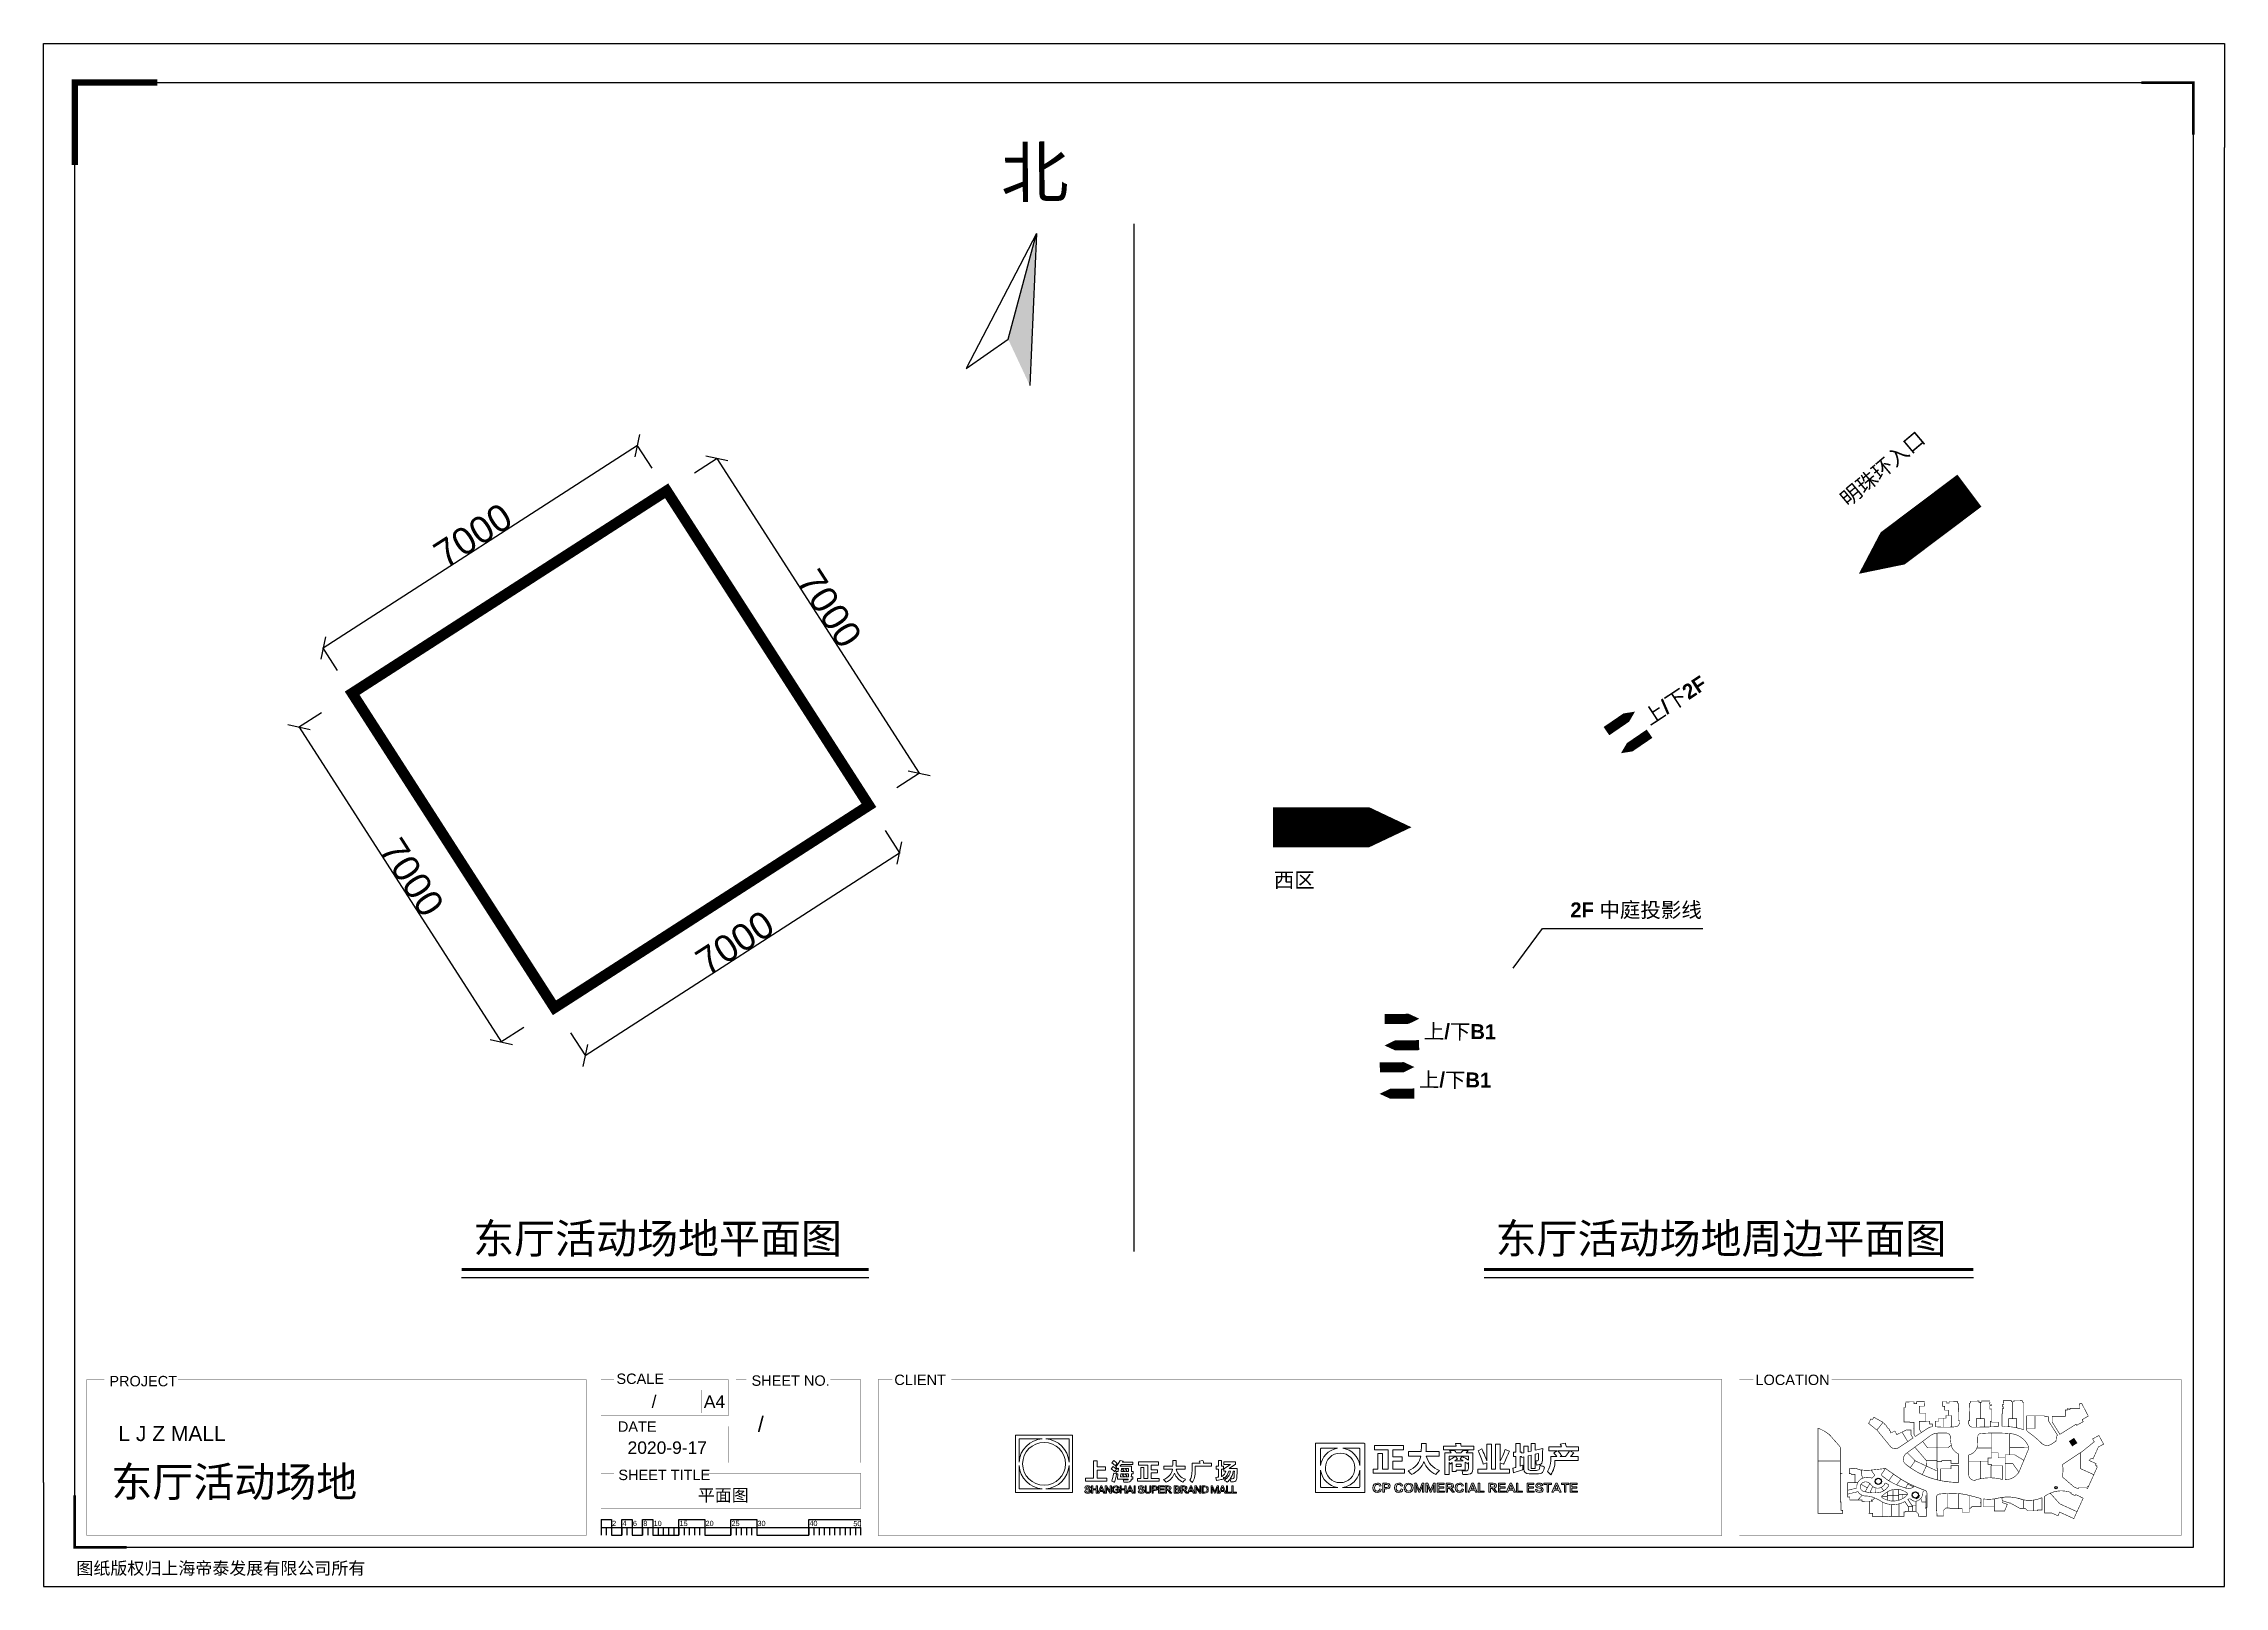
# Model space of a CAD drawing. Header units: inches. Extents: x -3944 to 84791, y -15606 to 13931.
# Drawn here: x -3944 to 36880, y -14937 to 13931 of the extents above; entities that cross this region are included whole.
import ezdxf
from ezdxf.enums import TextEntityAlignment as Align

# ---------------------------------------------------------------- set-up
doc = ezdxf.new("R2010")
doc.units = ezdxf.units.IN
doc.header["$MEASUREMENT"] = 0
for name, color, linetype in [('DIM', 3, 'Continuous'), ('WALL', 255, 'Continuous'), ('图层 1', 7, 'Continuous')]:
    doc.layers.add(name, color=color, linetype=linetype)
doc.styles.add('3F_2017.02$0$H1', font='swisscl.ttf')
doc.styles.get("Standard").update_dxf_attribs({"font": 'arial.ttf'})
doc.dimstyles.new('DIM-200MM', dxfattribs={"dimtxt": 200, "dimasz": 120, "dimexe": 10, "dimexo": 10, "dimgap": 0.7, "dimtad": 1, "dimdec": 0, "dimrnd": 5, "dimzin": 1, "dimdsep": 46, "dimtxsty": 'Standard', "dimblk": 'OBLIQUE', "dimcen": 0.5, "dimdle": 1, "dimclrd": 256, "dimclre": 256, "dimclrt": 7, "dimaunit": 1, "dimadec": 0, "dimazin": 0, "dimtfac": 1, "dimtdec": 0, "dimtix": 1, "dimtmove": 2, "dimatfit": 3, "dimfxl": 0, "dimtolj": 1, "dimtzin": 1, "dimarcsym": 0})

msp = doc.modelspace()

# ---------------------------------------------------------------- texts
at = {"style": '3F_2017.02$0$H1'}
msp.add_text('北', height=929.5, rotation=0.3594, dxfattribs=at).set_placement((13979.2, 11054.2))
for s, height, p in [('PROJECT', 194.4, (-2713.5, -11193.8)), ('SCALE', 194.4, (6779.3, -11149.4)), ('SHEET NO.', 194.4, (9308, -11184.1)), ('CLIENT', 194.4, (11981.4, -11169.6)), ('LOCATION', 194.4, (28101.9, -11169.6)), ('A4', 233.28, (8415.1, -11597.4)), ('DATE', 194.4, (6805.9, -12044.2)), ('SHEET TITLE', 194.4, (6814.7, -12948.4)), ('2', 97.2, (6697.9, -13807.8)), ('4', 97.2, (6892.3, -13807.8)), ('6', 97.2, (7086.7, -13807.8)), ('8', 97.2, (7281.1, -13807.8)), ('10', 97.2, (7475.5, -13807.8)), ('15', 97.2, (7961.5, -13807.8)), ('20', 97.2, (8447.5, -13807.8)), ('25', 97.2, (8933.5, -13807.8)), ('30', 97.2, (9419.5, -13807.8)), ('40', 97.2, (10391.5, -13807.8)), ('50', 97.2, (11214.2, -13811.3)), ('图纸版权归上海帝泰发展有限公司所有', 233.28, (-3331.2, -14714.8))]:
    msp.add_text(s, height=height).set_placement(p)
at = {"color": 240, "true_color": 0xed1f24, "char_height": 281.25, "width": 4797.312, "attachment_point": 1}
for s, insert, rotation in [('{\\fDengXian|b1|i0|c134|p2;明珠环入口}', (29653.9, 5468.1), 40.14288), ('{\\fDengXian|b1|i0|c134|p2;上/下2F}', (25969.4, 1401.3), 33.28451), ('{\\fDengXian|b1|i0|c134|p2;上/下B1}', (21894.3, -4408.1), 359.5387), ('{\\fDengXian|b1|i0|c134|p2;上/下B1}', (21802.4, -5312.8), 359.5387)]:
    msp.add_mtext(s, dxfattribs=dict(at, insert=insert, rotation=rotation))
at = {"color": 240, "true_color": 0xed1f24, "insert": (19083.6, -1578.5), "char_height": 281.25, "width": 4797.312, "attachment_point": 1}
msp.add_mtext('{\\fDengXian|b1|i0|c134|p2;西区}', dxfattribs=at)
for s, insert, char_height, width, attachment_point in [('{\\fDengXian|b1|i0|c134|p2;2F 中庭投影线}', (27098.1, -2138.5), 281.25, 4797.312, 3), ('{\\fSimSun|b0|i0|c134|p2;东厅活动场地平面图}', (4095.1, -8146.6), 562.5, 7659.093, 1), ('{\\fSimSun|b0|i0|c134|p2;东厅活动场地周边平面图}', (23235.7, -8146.6), 562.5, 9594.623, 1), ('L J Z MALL', (-2544.6, -11936.8), 281.25, 7659.093, 1)]:
    msp.add_mtext(s, dxfattribs=dict(insert=insert, char_height=char_height, width=width, attachment_point=attachment_point))
for tag, text, p in [('/', 'AS NOTED', (7529.2, -11593.8)), ('2020-9-17', '2020-7-22', (8473.4, -12457.8))]:
    msp.add_attdef(tag, text=text, height=233.28).set_placement(p, align=Align.RIGHT)
for tag, p, s, height in [('/', (9424.5, -12047.7), 'SHEET NO.', 291.6), ('东厅活动场地', (-2676.4, -13262), '###############', 562.5), ('平面图', (8301.6, -13347.3), 'SHEET-TITLE', 233.28)]:
    msp.add_attdef(tag, p, s, height=height)

# ---------------------------------------------------------------- blocks, each defined once
blk = doc.blocks.new('block 50')
at = {"layer": '图层 1', "lineweight": 0}
blk.add_lwpolyline([(38.4, -106.16), (21.47, -106.16), (21.47, -123.09), (38.4, -123.09), (38.4, -106.16)], dxfattribs=at)
for points, knots in [([(22.55, -107.24), (22.55, -107.24), (29.43, -107.24), (29.43, -107.24), (25.75, -107.49), (22.8, -110.44), (22.55, -114.12), (22.55, -114.12), (22.55, -107.24), (22.55, -107.24)], [0, 0, 0, 0, 1, 1, 1, 2, 2, 2, 3, 3, 3, 3]), ([(23.6, -114.63), (23.6, -111.13), (26.44, -108.29), (29.94, -108.29), (33.43, -108.29), (36.28, -111.13), (36.28, -114.63), (36.28, -118.12), (33.43, -120.96), (29.94, -120.96), (26.44, -120.96), (23.6, -118.12), (23.6, -114.63)], [0, 0, 0, 0, 1, 1, 1, 2, 2, 2, 3, 3, 3, 4, 4, 4, 4]), ([(37.33, -114.12), (37.08, -110.44), (34.13, -107.49), (30.45, -107.24), (30.45, -107.24), (37.33, -107.24), (37.33, -107.24), (37.33, -107.24), (37.33, -114.12), (37.33, -114.12)], [0, 0, 0, 0, 1, 1, 1, 2, 2, 2, 3, 3, 3, 3]), ([(22.55, -122.02), (22.55, -122.02), (22.55, -115.14), (22.55, -115.14), (22.8, -118.82), (25.75, -121.77), (29.43, -122.02), (29.43, -122.02), (22.55, -122.02), (22.55, -122.02)], [0, 0, 0, 0, 1, 1, 1, 2, 2, 2, 3, 3, 3, 3]), ([(37.33, -122.02), (37.33, -122.02), (30.45, -122.02), (30.45, -122.02), (34.13, -121.77), (37.08, -118.82), (37.33, -115.13), (37.33, -115.13), (37.33, -122.02), (37.33, -122.02)], [0, 0, 0, 0, 1, 1, 1, 2, 2, 2, 3, 3, 3, 3])]:
    blk.add_open_spline(points, degree=3, knots=knots, dxfattribs=at)
blk = doc.blocks.new('block 51')
at = {"layer": '图层 1', "lineweight": 0}
for points in [[(45.37, -121.17), (45.73, -121.17), (45.73, -123.3), (45.37, -123.3), (45.37, -122.36), (44.33, -122.36), (44.33, -123.3), (43.98, -123.3), (43.98, -121.17), (44.33, -121.17), (44.33, -122.05), (45.37, -122.05), (45.37, -121.17)], [(47.59, -123.3), (47.38, -122.79), (46.42, -122.79), (46.21, -123.3), (45.83, -123.3), (46.73, -121.16), (47.07, -121.16), (47.97, -123.3), (47.59, -123.3)], [(53.83, -121.17), (54.19, -121.17), (54.19, -123.3), (53.83, -123.3), (53.83, -122.36), (52.79, -122.36), (52.79, -123.3), (52.44, -123.3), (52.44, -121.17), (52.79, -121.17), (52.79, -122.05), (53.83, -122.05), (53.83, -121.17)], [(56.04, -123.3), (55.84, -122.79), (54.88, -122.79), (54.66, -123.3), (54.29, -123.3), (55.19, -121.16), (55.53, -121.16), (56.43, -123.3), (56.04, -123.3)], [(56.57, -121.17), (56.92, -121.17), (56.92, -123.3), (56.57, -123.3), (56.57, -121.17)], [(64.19, -123), (65.51, -123), (65.51, -123.3), (63.84, -123.3), (63.84, -121.16), (65.45, -121.16), (65.45, -121.48), (64.19, -121.48), (64.19, -122.05), (65.38, -122.05), (65.38, -122.36), (64.19, -122.36), (64.19, -123)], [(74.08, -123.3), (73.87, -122.79), (72.92, -122.79), (72.7, -123.3), (72.33, -123.3), (73.22, -121.16), (73.56, -121.16), (74.46, -123.3), (74.08, -123.3)], [(83.41, -123.3), (83.2, -122.79), (82.24, -122.79), (82.02, -123.3), (81.65, -123.3), (82.55, -121.16), (82.89, -121.16), (83.79, -123.3), (83.41, -123.3)], [(83.88, -121.17), (84.24, -121.17), (84.24, -123), (85.31, -123), (85.31, -123.3), (83.88, -123.3), (83.88, -121.17)], [(85.49, -121.17), (85.85, -121.17), (85.85, -123), (86.92, -123), (86.92, -123.3), (85.49, -123.3), (85.49, -121.17)]]:
    blk.add_lwpolyline(points, dxfattribs=at)
for points, knots in [([(43.67, -121.72), (43.67, -121.72), (43.31, -121.82), (43.31, -121.82), (43.24, -121.56), (43.09, -121.43), (42.83, -121.44), (42.54, -121.44), (42.4, -121.53), (42.39, -121.73), (42.36, -121.86), (42.52, -121.96), (42.87, -122.03), (43.46, -122.14), (43.74, -122.37), (43.73, -122.72), (43.71, -123.11), (43.43, -123.32), (42.89, -123.33), (42.36, -123.36), (42.04, -123.14), (41.95, -122.68), (41.95, -122.68), (42.3, -122.57), (42.3, -122.57), (42.33, -122.89), (42.53, -123.04), (42.88, -123.03), (43.2, -123.03), (43.36, -122.92), (43.36, -122.71), (43.38, -122.55), (43.21, -122.43), (42.82, -122.36), (42.27, -122.25), (42, -122.04), (42.02, -121.73), (42.04, -121.34), (42.31, -121.14), (42.82, -121.13), (43.29, -121.14), (43.57, -121.33), (43.67, -121.72)], [0, 0, 0, 0, 1, 1, 1, 2, 2, 2, 3, 3, 3, 4, 4, 4, 5, 5, 5, 6, 6, 6, 7, 7, 7, 8, 8, 8, 9, 9, 9, 10, 10, 10, 11, 11, 11, 12, 12, 12, 13, 13, 13, 14, 14, 14, 14]), ([(46.55, -122.48), (46.55, -122.48), (47.26, -122.48), (47.26, -122.48), (47.26, -122.48), (46.97, -121.73), (46.97, -121.73), (46.93, -121.64), (46.92, -121.57), (46.92, -121.52), (46.92, -121.52), (46.91, -121.52), (46.91, -121.52), (46.9, -121.58), (46.88, -121.65), (46.84, -121.73), (46.84, -121.73), (46.55, -122.48), (46.55, -122.48)], [0, 0, 0, 0, 1, 1, 1, 2, 2, 2, 3, 3, 3, 4, 4, 4, 5, 5, 5, 6, 6, 6, 6]), ([(49.53, -122.88), (49.53, -122.88), (49.53, -122.87), (49.53, -122.87), (49.51, -122.73), (49.51, -122.61), (49.51, -122.49), (49.51, -122.49), (49.51, -121.17), (49.51, -121.17), (49.51, -121.17), (49.85, -121.17), (49.85, -121.17), (49.85, -121.17), (49.85, -123.3), (49.85, -123.3), (49.85, -123.3), (49.49, -123.3), (49.49, -123.3), (49.08, -122.7), (48.78, -122.25), (48.59, -121.96), (48.51, -121.83), (48.45, -121.71), (48.39, -121.59), (48.39, -121.59), (48.38, -121.59), (48.38, -121.59), (48.4, -121.72), (48.41, -121.86), (48.41, -122.02), (48.41, -122.02), (48.41, -123.3), (48.41, -123.3), (48.41, -123.3), (48.07, -123.3), (48.07, -123.3), (48.07, -123.3), (48.07, -121.17), (48.07, -121.17), (48.07, -121.17), (48.43, -121.17), (48.43, -121.17), (48.84, -121.77), (49.13, -122.21), (49.32, -122.5), (49.4, -122.61), (49.46, -122.74), (49.53, -122.88)], [0, 0, 0, 0, 1, 1, 1, 2, 2, 2, 3, 3, 3, 4, 4, 4, 5, 5, 5, 6, 6, 6, 7, 7, 7, 8, 8, 8, 9, 9, 9, 10, 10, 10, 11, 11, 11, 12, 12, 12, 13, 13, 13, 14, 14, 14, 15, 15, 15, 16, 16, 16, 16]), ([(51.14, -122.14), (51.14, -122.14), (52.16, -122.14), (52.16, -122.14), (52.16, -122.14), (52.16, -122.95), (52.16, -122.95), (51.96, -123.21), (51.65, -123.33), (51.21, -123.33), (50.5, -123.31), (50.13, -122.94), (50.1, -122.24), (50.13, -121.53), (50.49, -121.16), (51.17, -121.13), (51.65, -121.14), (51.97, -121.35), (52.13, -121.76), (52.13, -121.76), (51.76, -121.86), (51.76, -121.86), (51.67, -121.59), (51.47, -121.46), (51.16, -121.45), (50.73, -121.48), (50.5, -121.75), (50.48, -122.24), (50.5, -122.74), (50.74, -123), (51.2, -123.04), (51.48, -123.04), (51.68, -122.96), (51.81, -122.82), (51.81, -122.82), (51.81, -122.45), (51.81, -122.45), (51.81, -122.45), (51.14, -122.45), (51.14, -122.45), (51.14, -122.45), (51.14, -122.14), (51.14, -122.14)], [0, 0, 0, 0, 1, 1, 1, 2, 2, 2, 3, 3, 3, 4, 4, 4, 5, 5, 5, 6, 6, 6, 7, 7, 7, 8, 8, 8, 9, 9, 9, 10, 10, 10, 11, 11, 11, 12, 12, 12, 13, 13, 13, 14, 14, 14, 14]), ([(55, -122.48), (55, -122.48), (55.71, -122.48), (55.71, -122.48), (55.71, -122.48), (55.43, -121.73), (55.43, -121.73), (55.39, -121.64), (55.37, -121.57), (55.37, -121.52), (55.37, -121.52), (55.36, -121.52), (55.36, -121.52), (55.36, -121.58), (55.34, -121.65), (55.3, -121.73), (55.3, -121.73), (55, -122.48), (55, -122.48)], [0, 0, 0, 0, 1, 1, 1, 2, 2, 2, 3, 3, 3, 4, 4, 4, 5, 5, 5, 6, 6, 6, 6]), ([(59.51, -121.72), (59.51, -121.72), (59.15, -121.82), (59.15, -121.82), (59.09, -121.56), (58.93, -121.43), (58.68, -121.44), (58.39, -121.44), (58.24, -121.53), (58.24, -121.73), (58.21, -121.86), (58.37, -121.96), (58.72, -122.03), (59.3, -122.14), (59.59, -122.37), (59.58, -122.72), (59.55, -123.11), (59.28, -123.32), (58.74, -123.33), (58.2, -123.36), (57.89, -123.14), (57.79, -122.68), (57.79, -122.68), (58.14, -122.57), (58.14, -122.57), (58.18, -122.89), (58.37, -123.04), (58.73, -123.03), (59.05, -123.03), (59.2, -122.92), (59.2, -122.71), (59.23, -122.55), (59.05, -122.43), (58.67, -122.36), (58.11, -122.25), (57.84, -122.04), (57.86, -121.73), (57.89, -121.34), (58.15, -121.14), (58.67, -121.13), (59.14, -121.14), (59.42, -121.33), (59.51, -121.72)], [0, 0, 0, 0, 1, 1, 1, 2, 2, 2, 3, 3, 3, 4, 4, 4, 5, 5, 5, 6, 6, 6, 7, 7, 7, 8, 8, 8, 9, 9, 9, 10, 10, 10, 11, 11, 11, 12, 12, 12, 13, 13, 13, 14, 14, 14, 14]), ([(61.23, -121.17), (61.23, -121.17), (61.58, -121.17), (61.58, -121.17), (61.58, -121.17), (61.58, -122.41), (61.58, -122.41), (61.6, -123.05), (61.3, -123.36), (60.68, -123.33), (60.09, -123.36), (59.8, -123.05), (59.81, -122.41), (59.81, -122.41), (59.81, -121.17), (59.81, -121.17), (59.81, -121.17), (60.16, -121.17), (60.16, -121.17), (60.16, -121.17), (60.16, -122.41), (60.16, -122.41), (60.16, -122.84), (60.33, -123.05), (60.68, -123.04), (61.06, -123.05), (61.24, -122.84), (61.23, -122.41), (61.23, -122.41), (61.23, -121.17), (61.23, -121.17)], [0, 0, 0, 0, 1, 1, 1, 2, 2, 2, 3, 3, 3, 4, 4, 4, 5, 5, 5, 6, 6, 6, 7, 7, 7, 8, 8, 8, 9, 9, 9, 10, 10, 10, 10]), ([(62.85, -122.48), (62.85, -122.48), (62.27, -122.48), (62.27, -122.48), (62.27, -122.48), (62.27, -123.3), (62.27, -123.3), (62.27, -123.3), (61.91, -123.3), (61.91, -123.3), (61.91, -123.3), (61.91, -121.16), (61.91, -121.16), (61.91, -121.16), (62.87, -121.16), (62.87, -121.16), (63.33, -121.18), (63.58, -121.4), (63.62, -121.81), (63.61, -122.25), (63.35, -122.47), (62.85, -122.48)], [0, 0, 0, 0, 1, 1, 1, 2, 2, 2, 3, 3, 3, 4, 4, 4, 5, 5, 5, 6, 6, 6, 7, 7, 7, 7]), ([(62.81, -121.48), (62.81, -121.48), (62.27, -121.48), (62.27, -121.48), (62.27, -121.48), (62.27, -122.17), (62.27, -122.17), (62.27, -122.17), (62.81, -122.17), (62.81, -122.17), (63.11, -122.17), (63.26, -122.05), (63.26, -121.81), (63.24, -121.6), (63.1, -121.49), (62.81, -121.48)], [0, 0, 0, 0, 1, 1, 1, 2, 2, 2, 3, 3, 3, 4, 4, 4, 5, 5, 5, 5]), ([(67.74, -123.3), (67.74, -123.3), (67.27, -123.3), (67.27, -123.3), (67.27, -123.3), (66.55, -122.4), (66.55, -122.4), (66.55, -122.4), (66.12, -122.4), (66.12, -122.4), (66.12, -122.4), (66.12, -123.3), (66.12, -123.3), (66.12, -123.3), (65.77, -123.3), (65.77, -123.3), (65.77, -123.3), (65.77, -121.16), (65.77, -121.16), (65.77, -121.16), (66.77, -121.16), (66.77, -121.16), (67.25, -121.17), (67.5, -121.38), (67.52, -121.77), (67.52, -122.12), (67.33, -122.32), (66.95, -122.38), (66.95, -122.38), (67.74, -123.3), (67.74, -123.3)], [0, 0, 0, 0, 1, 1, 1, 2, 2, 2, 3, 3, 3, 4, 4, 4, 5, 5, 5, 6, 6, 6, 7, 7, 7, 8, 8, 8, 9, 9, 9, 10, 10, 10, 10]), ([(66.12, -121.48), (66.12, -121.48), (66.12, -122.08), (66.12, -122.08), (66.12, -122.08), (66.7, -122.08), (66.7, -122.08), (67.01, -122.08), (67.16, -121.97), (67.16, -121.76), (67.15, -121.58), (67, -121.49), (66.7, -121.48), (66.7, -121.48), (66.12, -121.48), (66.12, -121.48)], [0, 0, 0, 0, 1, 1, 1, 2, 2, 2, 3, 3, 3, 4, 4, 4, 5, 5, 5, 5]), ([(69.43, -123.3), (69.43, -123.3), (68.46, -123.3), (68.46, -123.3), (68.46, -123.3), (68.46, -121.17), (68.46, -121.17), (68.46, -121.17), (69.38, -121.17), (69.38, -121.17), (69.83, -121.19), (70.07, -121.38), (70.1, -121.73), (70.09, -121.93), (70, -122.08), (69.83, -122.17), (70.06, -122.27), (70.18, -122.45), (70.19, -122.7), (70.19, -123.1), (69.94, -123.3), (69.43, -123.3)], [0, 0, 0, 0, 1, 1, 1, 2, 2, 2, 3, 3, 3, 4, 4, 4, 5, 5, 5, 6, 6, 6, 7, 7, 7, 7]), ([(68.8, -121.48), (68.8, -121.48), (68.8, -122.05), (68.8, -122.05), (68.8, -122.05), (69.33, -122.05), (69.33, -122.05), (69.59, -122.04), (69.73, -121.94), (69.74, -121.75), (69.72, -121.58), (69.59, -121.49), (69.34, -121.48), (69.34, -121.48), (68.8, -121.48), (68.8, -121.48)], [0, 0, 0, 0, 1, 1, 1, 2, 2, 2, 3, 3, 3, 4, 4, 4, 5, 5, 5, 5]), ([(69.37, -122.36), (69.37, -122.36), (68.8, -122.36), (68.8, -122.36), (68.8, -122.36), (68.8, -123), (68.8, -123), (68.8, -123), (69.4, -123), (69.4, -123), (69.69, -123), (69.83, -122.89), (69.83, -122.68), (69.82, -122.47), (69.66, -122.36), (69.37, -122.36)], [0, 0, 0, 0, 1, 1, 1, 2, 2, 2, 3, 3, 3, 4, 4, 4, 5, 5, 5, 5]), ([(72.43, -123.3), (72.43, -123.3), (71.95, -123.3), (71.95, -123.3), (71.95, -123.3), (71.23, -122.4), (71.23, -122.4), (71.23, -122.4), (70.8, -122.4), (70.8, -122.4), (70.8, -122.4), (70.8, -123.3), (70.8, -123.3), (70.8, -123.3), (70.45, -123.3), (70.45, -123.3), (70.45, -123.3), (70.45, -121.16), (70.45, -121.16), (70.45, -121.16), (71.45, -121.16), (71.45, -121.16), (71.93, -121.17), (72.18, -121.38), (72.2, -121.77), (72.2, -122.12), (72.01, -122.32), (71.64, -122.38), (71.64, -122.38), (72.43, -123.3), (72.43, -123.3)], [0, 0, 0, 0, 1, 1, 1, 2, 2, 2, 3, 3, 3, 4, 4, 4, 5, 5, 5, 6, 6, 6, 7, 7, 7, 8, 8, 8, 9, 9, 9, 10, 10, 10, 10]), ([(70.8, -121.48), (70.8, -121.48), (70.8, -122.08), (70.8, -122.08), (70.8, -122.08), (71.39, -122.08), (71.39, -122.08), (71.7, -122.08), (71.85, -121.97), (71.84, -121.76), (71.83, -121.58), (71.68, -121.49), (71.39, -121.48), (71.39, -121.48), (70.8, -121.48), (70.8, -121.48)], [0, 0, 0, 0, 1, 1, 1, 2, 2, 2, 3, 3, 3, 4, 4, 4, 5, 5, 5, 5]), ([(73.04, -122.48), (73.04, -122.48), (73.75, -122.48), (73.75, -122.48), (73.75, -122.48), (73.46, -121.73), (73.46, -121.73), (73.43, -121.64), (73.41, -121.57), (73.41, -121.52), (73.41, -121.52), (73.4, -121.52), (73.4, -121.52), (73.39, -121.58), (73.37, -121.65), (73.34, -121.73), (73.34, -121.73), (73.04, -122.48), (73.04, -122.48)], [0, 0, 0, 0, 1, 1, 1, 2, 2, 2, 3, 3, 3, 4, 4, 4, 5, 5, 5, 6, 6, 6, 6]), ([(76.02, -122.88), (76.02, -122.88), (76.02, -122.87), (76.02, -122.87), (76.01, -122.73), (76, -122.61), (76, -122.49), (76, -122.49), (76, -121.17), (76, -121.17), (76, -121.17), (76.34, -121.17), (76.34, -121.17), (76.34, -121.17), (76.34, -123.3), (76.34, -123.3), (76.34, -123.3), (75.99, -123.3), (75.99, -123.3), (75.58, -122.7), (75.27, -122.25), (75.08, -121.96), (75.01, -121.83), (74.94, -121.71), (74.89, -121.59), (74.89, -121.59), (74.88, -121.59), (74.88, -121.59), (74.9, -121.72), (74.91, -121.86), (74.91, -122.02), (74.91, -122.02), (74.91, -123.3), (74.91, -123.3), (74.91, -123.3), (74.57, -123.3), (74.57, -123.3), (74.57, -123.3), (74.57, -121.17), (74.57, -121.17), (74.57, -121.17), (74.93, -121.17), (74.93, -121.17), (75.33, -121.77), (75.63, -122.21), (75.81, -122.5), (75.89, -122.61), (75.96, -122.74), (76.02, -122.88)], [0, 0, 0, 0, 1, 1, 1, 2, 2, 2, 3, 3, 3, 4, 4, 4, 5, 5, 5, 6, 6, 6, 7, 7, 7, 8, 8, 8, 9, 9, 9, 10, 10, 10, 11, 11, 11, 12, 12, 12, 13, 13, 13, 14, 14, 14, 15, 15, 15, 16, 16, 16, 16]), ([(77.44, -123.29), (77.44, -123.29), (76.67, -123.29), (76.67, -123.29), (76.67, -123.29), (76.67, -121.16), (76.67, -121.16), (76.67, -121.16), (77.46, -121.16), (77.46, -121.16), (78.16, -121.17), (78.51, -121.52), (78.51, -122.23), (78.54, -122.96), (78.18, -123.31), (77.44, -123.29)], [0, 0, 0, 0, 1, 1, 1, 2, 2, 2, 3, 3, 3, 4, 4, 4, 5, 5, 5, 5]), ([(77.45, -121.48), (77.45, -121.48), (77.02, -121.48), (77.02, -121.48), (77.02, -121.48), (77.02, -123), (77.02, -123), (77.02, -123), (77.44, -123), (77.44, -123), (77.92, -123.01), (78.16, -122.76), (78.15, -122.24), (78.15, -121.74), (77.91, -121.49), (77.45, -121.48)], [0, 0, 0, 0, 1, 1, 1, 2, 2, 2, 3, 3, 3, 4, 4, 4, 5, 5, 5, 5]), ([(81.11, -121.17), (81.11, -121.17), (81.53, -121.17), (81.53, -121.17), (81.53, -121.17), (81.53, -123.3), (81.53, -123.3), (81.53, -123.3), (81.2, -123.3), (81.2, -123.3), (81.2, -123.3), (81.2, -122.04), (81.2, -122.04), (81.2, -121.93), (81.21, -121.78), (81.23, -121.57), (81.23, -121.57), (81.22, -121.57), (81.22, -121.57), (81.19, -121.7), (81.15, -121.82), (81.09, -121.94), (81.09, -121.94), (80.57, -123.3), (80.57, -123.3), (80.57, -123.3), (80.32, -123.3), (80.32, -123.3), (80.32, -123.3), (79.79, -121.94), (79.79, -121.94), (79.74, -121.81), (79.7, -121.68), (79.67, -121.57), (79.67, -121.57), (79.66, -121.57), (79.66, -121.57), (79.68, -121.73), (79.68, -121.89), (79.68, -122.04), (79.68, -122.04), (79.68, -123.3), (79.68, -123.3), (79.68, -123.3), (79.36, -123.3), (79.36, -123.3), (79.36, -123.3), (79.36, -121.17), (79.36, -121.17), (79.36, -121.17), (79.79, -121.17), (79.79, -121.17), (79.79, -121.17), (80.36, -122.61), (80.36, -122.61), (80.37, -122.65), (80.39, -122.71), (80.43, -122.79), (80.43, -122.82), (80.44, -122.85), (80.45, -122.86), (80.48, -122.76), (80.51, -122.68), (80.54, -122.61), (80.54, -122.61), (81.11, -121.17), (81.11, -121.17)], [0, 0, 0, 0, 1, 1, 1, 2, 2, 2, 3, 3, 3, 4, 4, 4, 5, 5, 5, 6, 6, 6, 7, 7, 7, 8, 8, 8, 9, 9, 9, 10, 10, 10, 11, 11, 11, 12, 12, 12, 13, 13, 13, 14, 14, 14, 15, 15, 15, 16, 16, 16, 17, 17, 17, 18, 18, 18, 19, 19, 19, 20, 20, 20, 21, 21, 21, 22, 22, 22, 22]), ([(82.36, -122.48), (82.36, -122.48), (83.08, -122.48), (83.08, -122.48), (83.08, -122.48), (82.79, -121.73), (82.79, -121.73), (82.75, -121.64), (82.74, -121.57), (82.74, -121.52), (82.74, -121.52), (82.73, -121.52), (82.73, -121.52), (82.72, -121.58), (82.7, -121.65), (82.66, -121.73), (82.66, -121.73), (82.36, -122.48), (82.36, -122.48)], [0, 0, 0, 0, 1, 1, 1, 2, 2, 2, 3, 3, 3, 4, 4, 4, 5, 5, 5, 6, 6, 6, 6])]:
    blk.add_open_spline(points, degree=3, knots=knots, dxfattribs=at)
blk = doc.blocks.new('block 52')
at = {"layer": '图层 1', "lineweight": 0}
for points in [[(42.17, -119.75), (42.17, -118.9), (44.59, -118.9), (44.59, -113.73), (45.66, -113.73), (45.66, -115.54), (48.08, -115.54), (48.08, -116.48), (45.66, -116.48), (45.66, -118.9), (48.49, -118.9), (48.49, -119.75), (42.17, -119.75)], [(57.59, -119.77), (57.59, -118.95), (58.55, -118.95), (58.55, -115.71), (59.51, -115.71), (59.51, -118.95), (60.67, -118.95), (60.67, -114.99), (57.86, -114.99), (57.86, -114.09), (63.8, -114.09), (63.8, -114.99), (61.63, -114.99), (61.63, -116.42), (63.55, -116.42), (63.55, -117.33), (61.63, -117.33), (61.63, -118.95), (64.02, -118.95), (64.02, -119.77), (57.59, -119.77)]]:
    blk.add_lwpolyline(points, dxfattribs=at)
for points, knots in [([(49.82, -116.07), (49.82, -116.07), (50.35, -115.43), (50.35, -115.43), (50.68, -115.67), (51.02, -115.95), (51.39, -116.26), (51.39, -116.26), (50.79, -116.97), (50.79, -116.97), (50.66, -116.83), (50.34, -116.52), (49.82, -116.07)], [0, 0, 0, 0, 1, 1, 1, 2, 2, 2, 3, 3, 3, 4, 4, 4, 4]), ([(49.99, -114.31), (49.99, -114.31), (50.57, -113.7), (50.57, -113.7), (50.9, -113.94), (51.24, -114.22), (51.61, -114.53), (51.61, -114.53), (51.01, -115.19), (51.01, -115.19), (50.86, -115.04), (50.62, -114.83), (50.29, -114.55), (50.16, -114.44), (50.06, -114.36), (49.99, -114.31)], [0, 0, 0, 0, 1, 1, 1, 2, 2, 2, 3, 3, 3, 4, 4, 4, 5, 5, 5, 5]), ([(51.28, -117.58), (51.28, -117.58), (51.28, -116.92), (51.28, -116.92), (51.28, -116.92), (51.88, -116.92), (51.88, -116.92), (51.88, -116.92), (51.99, -115.87), (51.99, -115.87), (51.88, -115.96), (51.77, -116.07), (51.66, -116.17), (51.52, -115.97), (51.34, -115.74), (51.14, -115.49), (51.73, -114.9), (52.16, -114.3), (52.43, -113.67), (52.43, -113.67), (53.37, -113.81), (53.37, -113.81), (53.33, -113.87), (53.28, -113.96), (53.2, -114.09), (53.18, -114.12), (53.18, -114.15), (53.18, -114.17), (53.18, -114.17), (56.17, -114.17), (56.17, -114.17), (56.17, -114.17), (56.17, -114.88), (56.17, -114.88), (56.17, -114.88), (52.74, -114.88), (52.74, -114.88), (52.7, -114.94), (52.64, -115.02), (52.57, -115.13), (52.52, -115.2), (52.47, -115.27), (52.43, -115.32), (52.43, -115.32), (55.81, -115.32), (55.81, -115.32), (55.79, -115.85), (55.79, -116.39), (55.79, -116.92), (55.79, -116.92), (56.31, -116.92), (56.31, -116.92), (56.31, -116.92), (56.31, -117.58), (56.31, -117.58), (56.31, -117.58), (55.79, -117.58), (55.79, -117.58), (55.77, -117.87), (55.76, -118.17), (55.76, -118.48), (55.76, -118.48), (56.25, -118.48), (56.25, -118.48), (56.25, -118.48), (56.25, -119.14), (56.25, -119.14), (56.25, -119.14), (55.73, -119.14), (55.73, -119.14), (55.73, -119.44), (55.66, -119.65), (55.51, -119.77), (55.4, -119.92), (55.17, -120), (54.82, -120.02), (54.66, -120.04), (54.24, -120.05), (53.56, -120.05), (53.54, -119.98), (53.51, -119.87), (53.48, -119.72), (53.42, -119.57), (53.39, -119.46), (53.37, -119.39), (53.79, -119.39), (54.12, -119.39), (54.36, -119.39), (54.58, -119.39), (54.72, -119.38), (54.8, -119.36), (54.83, -119.31), (54.85, -119.23), (54.85, -119.14), (54.85, -119.14), (51.66, -119.14), (51.66, -119.14), (51.66, -119.14), (51.8, -117.58), (51.8, -117.58), (51.8, -117.58), (51.28, -117.58), (51.28, -117.58)], [0, 0, 0, 0, 1, 1, 1, 2, 2, 2, 3, 3, 3, 4, 4, 4, 5, 5, 5, 6, 6, 6, 7, 7, 7, 8, 8, 8, 9, 9, 9, 10, 10, 10, 11, 11, 11, 12, 12, 12, 13, 13, 13, 14, 14, 14, 15, 15, 15, 16, 16, 16, 17, 17, 17, 18, 18, 18, 19, 19, 19, 20, 20, 20, 21, 21, 21, 22, 22, 22, 23, 23, 23, 24, 24, 24, 25, 25, 25, 26, 26, 26, 27, 27, 27, 28, 28, 28, 29, 29, 29, 30, 30, 30, 31, 31, 31, 32, 32, 32, 33, 33, 33, 34, 34, 34, 34]), ([(53.15, -116.37), (53.15, -116.37), (53.53, -115.98), (53.53, -115.98), (53.53, -115.98), (52.85, -115.98), (52.85, -115.98), (52.85, -115.98), (52.74, -116.92), (52.74, -116.92), (52.74, -116.92), (53.84, -116.92), (53.84, -116.92), (53.58, -116.7), (53.35, -116.51), (53.15, -116.37)], [0, 0, 0, 0, 1, 1, 1, 2, 2, 2, 3, 3, 3, 4, 4, 4, 5, 5, 5, 5]), ([(54.47, -116.48), (54.47, -116.48), (54.05, -116.92), (54.05, -116.92), (54.05, -116.92), (54.91, -116.92), (54.91, -116.92), (54.91, -116.62), (54.92, -116.31), (54.93, -115.98), (54.93, -115.98), (53.73, -115.98), (53.73, -115.98), (53.8, -116.02), (53.92, -116.1), (54.08, -116.23), (54.25, -116.34), (54.38, -116.42), (54.47, -116.48)], [0, 0, 0, 0, 1, 1, 1, 2, 2, 2, 3, 3, 3, 4, 4, 4, 5, 5, 5, 6, 6, 6, 6]), ([(65.41, -116.26), (65.41, -116.26), (65.41, -115.35), (65.41, -115.35), (65.41, -115.35), (67.99, -115.35), (67.99, -115.35), (68.03, -114.87), (68.05, -114.33), (68.05, -113.7), (68.05, -113.7), (69.03, -113.7), (69.03, -113.7), (69.03, -113.9), (69.03, -114.18), (69.01, -114.53), (69.01, -114.91), (69, -115.19), (68.98, -115.35), (68.98, -115.35), (71.67, -115.35), (71.67, -115.35), (71.67, -115.35), (71.67, -116.26), (71.67, -116.26), (71.67, -116.26), (69.03, -116.26), (69.03, -116.26), (69.42, -117.72), (70.33, -118.7), (71.78, -119.2), (71.45, -119.51), (71.2, -119.79), (71.01, -120.05), (69.8, -119.48), (68.98, -118.6), (68.54, -117.41), (68.17, -118.53), (67.34, -119.42), (66.04, -120.08), (66.02, -120.06), (65.98, -120.01), (65.93, -119.94), (65.69, -119.66), (65.48, -119.45), (65.3, -119.31), (66.89, -118.59), (67.76, -117.58), (67.91, -116.26), (67.91, -116.26), (65.41, -116.26), (65.41, -116.26)], [0, 0, 0, 0, 1, 1, 1, 2, 2, 2, 3, 3, 3, 4, 4, 4, 5, 5, 5, 6, 6, 6, 7, 7, 7, 8, 8, 8, 9, 9, 9, 10, 10, 10, 11, 11, 11, 12, 12, 12, 13, 13, 13, 14, 14, 14, 15, 15, 15, 16, 16, 16, 17, 17, 17, 17]), ([(74.66, -115.32), (74.66, -115.32), (74.66, -116.64), (74.66, -116.64), (74.67, -118.2), (74.38, -119.36), (73.78, -120.13), (73.78, -120.09), (73.53, -119.87), (73.03, -119.44), (73.53, -118.88), (73.76, -117.91), (73.72, -116.53), (73.72, -116.53), (73.72, -114.47), (73.72, -114.47), (73.72, -114.47), (76.11, -114.47), (76.11, -114.47), (76.09, -114.44), (76.07, -114.37), (76.03, -114.28), (75.96, -114.1), (75.9, -113.97), (75.86, -113.89), (75.86, -113.89), (76.91, -113.65), (76.91, -113.65), (76.95, -113.74), (77, -113.88), (77.07, -114.06), (77.13, -114.24), (77.17, -114.38), (77.21, -114.47), (77.21, -114.47), (79.44, -114.47), (79.44, -114.47), (79.44, -114.47), (79.44, -115.32), (79.44, -115.32), (79.44, -115.32), (74.66, -115.32), (74.66, -115.32)], [0, 0, 0, 0, 1, 1, 1, 2, 2, 2, 3, 3, 3, 4, 4, 4, 5, 5, 5, 6, 6, 6, 7, 7, 7, 8, 8, 8, 9, 9, 9, 10, 10, 10, 11, 11, 11, 12, 12, 12, 13, 13, 13, 14, 14, 14, 14]), ([(86.62, -114.77), (86.62, -114.77), (84.7, -116.04), (84.7, -116.04), (84.7, -116.04), (87.06, -116.04), (87.06, -116.04), (87.06, -116.94), (87.04, -117.87), (86.98, -118.84), (86.94, -119.54), (86.61, -119.9), (85.99, -119.94), (85.9, -119.96), (85.76, -119.97), (85.58, -119.97), (85.4, -119.98), (85.26, -119.99), (85.17, -119.99), (85.11, -119.72), (85.06, -119.44), (85, -119.14), (84.75, -119.44), (84.45, -119.74), (84.12, -120.05), (84, -119.94), (83.8, -119.8), (83.55, -119.64), (83.46, -119.56), (83.38, -119.51), (83.33, -119.47), (84.28, -118.79), (84.87, -117.92), (85.09, -116.83), (85.09, -116.83), (84.56, -116.83), (84.56, -116.83), (84.33, -117.71), (83.91, -118.42), (83.33, -118.95), (83.31, -118.91), (83.26, -118.87), (83.19, -118.81), (83.12, -118.74), (83.06, -118.69), (83.02, -118.68), (83.02, -118.84), (83.02, -119), (83.02, -119.17), (82.77, -119.22), (82.39, -119.29), (81.9, -119.36), (81.44, -119.45), (81.11, -119.52), (80.91, -119.55), (80.91, -119.55), (80.74, -118.7), (80.74, -118.7), (81, -118.65), (81.26, -118.6), (81.51, -118.57), (81.51, -118.57), (81.51, -116.26), (81.51, -116.26), (81.51, -116.26), (80.83, -116.26), (80.83, -116.26), (80.83, -116.26), (80.83, -115.35), (80.83, -115.35), (80.83, -115.35), (81.51, -115.35), (81.51, -115.35), (81.51, -115.35), (81.51, -113.7), (81.51, -113.7), (81.51, -113.7), (82.39, -113.7), (82.39, -113.7), (82.39, -113.7), (82.39, -115.35), (82.39, -115.35), (82.39, -115.35), (83, -115.35), (83, -115.35), (83, -115.35), (83, -116.26), (83, -116.26), (83, -116.26), (82.39, -116.26), (82.39, -116.26), (82.39, -116.26), (82.39, -118.37), (82.39, -118.37), (82.48, -118.37), (82.59, -118.36), (82.7, -118.32), (83.19, -117.93), (83.54, -117.44), (83.74, -116.83), (83.74, -116.83), (83.13, -116.83), (83.13, -116.83), (83.13, -116.83), (83.13, -116.07), (83.13, -116.07), (83.13, -116.07), (85.09, -114.8), (85.09, -114.8), (85.09, -114.8), (83.13, -114.8), (83.13, -114.8), (83.13, -114.8), (83.13, -114), (83.13, -114), (83.13, -114), (86.62, -114), (86.62, -114), (86.62, -114), (86.62, -114.77), (86.62, -114.77)], [0, 0, 0, 0, 1, 1, 1, 2, 2, 2, 3, 3, 3, 4, 4, 4, 5, 5, 5, 6, 6, 6, 7, 7, 7, 8, 8, 8, 9, 9, 9, 10, 10, 10, 11, 11, 11, 12, 12, 12, 13, 13, 13, 14, 14, 14, 15, 15, 15, 16, 16, 16, 17, 17, 17, 18, 18, 18, 19, 19, 19, 20, 20, 20, 21, 21, 21, 22, 22, 22, 23, 23, 23, 24, 24, 24, 25, 25, 25, 26, 26, 26, 27, 27, 27, 28, 28, 28, 29, 29, 29, 30, 30, 30, 31, 31, 31, 32, 32, 32, 33, 33, 33, 34, 34, 34, 35, 35, 35, 36, 36, 36, 37, 37, 37, 38, 38, 38, 39, 39, 39, 40, 40, 40, 40]), ([(50.59, -117.38), (50.74, -117.46), (50.99, -117.55), (51.33, -117.66), (51.37, -117.68), (51.4, -117.69), (51.42, -117.69), (51.36, -117.91), (51.28, -118.24), (51.17, -118.68), (51.02, -119.28), (50.9, -119.74), (50.81, -120.05), (50.76, -120.03), (50.68, -120), (50.57, -119.97), (50.29, -119.87), (50.09, -119.82), (49.96, -119.8), (50.18, -119.12), (50.39, -118.32), (50.59, -117.38)], [0, 0, 0, 0, 1, 1, 1, 2, 2, 2, 3, 3, 3, 4, 4, 4, 5, 5, 5, 6, 6, 6, 7, 7, 7, 7]), ([(53.12, -117.96), (53.12, -117.96), (53.53, -117.58), (53.53, -117.58), (53.53, -117.58), (52.68, -117.58), (52.68, -117.58), (52.68, -117.58), (52.6, -118.48), (52.6, -118.48), (52.6, -118.48), (53.81, -118.48), (53.81, -118.48), (53.57, -118.3), (53.34, -118.13), (53.12, -117.96)], [0, 0, 0, 0, 1, 1, 1, 2, 2, 2, 3, 3, 3, 4, 4, 4, 5, 5, 5, 5]), ([(54.47, -118.1), (54.47, -118.1), (54.05, -118.48), (54.05, -118.48), (54.05, -118.48), (54.88, -118.48), (54.88, -118.48), (54.88, -118.21), (54.89, -117.91), (54.91, -117.58), (54.91, -117.58), (53.7, -117.58), (53.7, -117.58), (53.77, -117.61), (53.91, -117.7), (54.11, -117.85), (54.26, -117.96), (54.38, -118.04), (54.47, -118.1)], [0, 0, 0, 0, 1, 1, 1, 2, 2, 2, 3, 3, 3, 4, 4, 4, 5, 5, 5, 6, 6, 6, 6]), ([(85.58, -119.11), (85.95, -119.11), (86.14, -118.96), (86.16, -118.65), (86.19, -118.21), (86.22, -117.6), (86.24, -116.83), (86.24, -116.83), (85.91, -116.83), (85.91, -116.83), (85.74, -117.7), (85.44, -118.46), (85, -119.11), (85.22, -119.11), (85.42, -119.11), (85.58, -119.11)], [0, 0, 0, 0, 1, 1, 1, 2, 2, 2, 3, 3, 3, 4, 4, 4, 5, 5, 5, 5])]:
    blk.add_open_spline(points, degree=3, knots=knots, dxfattribs=at)
blk = doc.blocks.new('block 49')
at = {"layer": '图层 1'}
for name in ['block 50', 'block 52', 'block 51']:
    blk.add_blockref(name, (0, 0), dxfattribs=at)
blk = doc.blocks.new('block 47')
at = {"layer": '图层 1', "lineweight": 0}
for points in [[(122.06, -57.89), (122.06, -56.7), (123.44, -56.7), (123.44, -52.04), (124.83, -52.04), (124.83, -56.7), (126.49, -56.7), (126.49, -51.01), (122.45, -51.01), (122.45, -49.7), (130.99, -49.7), (130.99, -51.01), (127.87, -51.01), (127.87, -53.06), (130.64, -53.06), (130.64, -54.37), (127.87, -54.37), (127.87, -56.7), (131.31, -56.7), (131.31, -57.89), (122.06, -57.89)], [(146.62, -55.95), (148.08, -55.95), (148.08, -55.2), (146.62, -55.2), (146.62, -55.95)]]:
    blk.add_lwpolyline(points, dxfattribs=at)
for points, knots in [([(132.5, -52.83), (132.5, -52.83), (132.5, -51.52), (132.5, -51.52), (132.5, -51.52), (136.22, -51.52), (136.22, -51.52), (136.27, -50.84), (136.3, -50.05), (136.3, -49.15), (136.3, -49.15), (137.72, -49.15), (137.72, -49.15), (137.72, -49.44), (137.71, -49.84), (137.68, -50.34), (137.68, -50.89), (137.67, -51.29), (137.64, -51.52), (137.64, -51.52), (141.51, -51.52), (141.51, -51.52), (141.51, -51.52), (141.51, -52.83), (141.51, -52.83), (141.51, -52.83), (137.72, -52.83), (137.72, -52.83), (138.27, -54.94), (139.59, -56.35), (141.67, -57.06), (141.2, -57.5), (140.83, -57.91), (140.57, -58.28), (138.83, -57.47), (137.64, -56.2), (137.01, -54.49), (136.48, -56.1), (135.28, -57.37), (133.41, -58.32), (133.38, -58.3), (133.33, -58.23), (133.25, -58.12), (132.91, -57.73), (132.61, -57.43), (132.34, -57.22), (134.64, -56.19), (135.89, -54.72), (136.1, -52.83), (136.1, -52.83), (132.5, -52.83), (132.5, -52.83)], [0, 0, 0, 0, 1, 1, 1, 2, 2, 2, 3, 3, 3, 4, 4, 4, 5, 5, 5, 6, 6, 6, 7, 7, 7, 8, 8, 8, 9, 9, 9, 10, 10, 10, 11, 11, 11, 12, 12, 12, 13, 13, 13, 14, 14, 14, 15, 15, 15, 16, 16, 16, 17, 17, 17, 17]), ([(142.86, -50.97), (142.86, -50.97), (142.86, -49.94), (142.86, -49.94), (142.86, -49.94), (146.58, -49.94), (146.58, -49.94), (146.58, -49.91), (146.57, -49.86), (146.54, -49.78), (146.49, -49.62), (146.43, -49.41), (146.38, -49.15), (146.38, -49.15), (147.96, -49.11), (147.96, -49.11), (147.96, -49.37), (147.99, -49.65), (148.04, -49.94), (148.04, -49.94), (151.8, -49.94), (151.8, -49.94), (151.8, -49.94), (151.8, -50.97), (151.8, -50.97), (151.8, -50.97), (142.86, -50.97), (142.86, -50.97)], [0, 0, 0, 0, 1, 1, 1, 2, 2, 2, 3, 3, 3, 4, 4, 4, 5, 5, 5, 6, 6, 6, 7, 7, 7, 8, 8, 8, 9, 9, 9, 9]), ([(143.22, -58.28), (143.22, -58.28), (143.22, -51.84), (143.22, -51.84), (143.22, -51.84), (145.08, -51.84), (145.08, -51.84), (145.02, -51.76), (144.95, -51.65), (144.84, -51.52), (144.71, -51.36), (144.62, -51.26), (144.56, -51.21), (144.56, -51.21), (146.11, -51.21), (146.11, -51.21), (146.16, -51.26), (146.24, -51.36), (146.34, -51.52), (146.45, -51.65), (146.53, -51.76), (146.58, -51.84), (146.58, -51.84), (148.08, -51.84), (148.08, -51.84), (148.13, -51.79), (148.2, -51.69), (148.28, -51.56), (148.38, -51.46), (148.5, -51.34), (148.64, -51.21), (148.64, -51.21), (150.14, -51.21), (150.14, -51.21), (149.95, -51.44), (149.76, -51.65), (149.54, -51.84), (149.54, -51.84), (151.48, -51.84), (151.48, -51.84), (151.48, -51.84), (151.48, -56.7), (151.48, -56.7), (151.48, -57.62), (151.06, -58.12), (150.22, -58.2), (149.87, -58.26), (149.32, -58.28), (148.56, -58.28), (148.48, -57.75), (148.4, -57.39), (148.32, -57.18), (148.53, -57.2), (148.89, -57.22), (149.39, -57.22), (149.94, -57.22), (150.22, -56.95), (150.22, -56.42), (150.22, -56.42), (150.22, -54.76), (150.22, -54.76), (150.22, -54.76), (149.94, -55.12), (149.94, -55.12), (149.7, -54.96), (149.47, -54.8), (149.23, -54.65), (149.23, -54.65), (149.23, -56.98), (149.23, -56.98), (149.23, -56.98), (146.62, -56.98), (146.62, -56.98), (146.62, -56.98), (146.62, -57.37), (146.62, -57.37), (146.62, -57.37), (145.43, -57.37), (145.43, -57.37), (145.43, -57.37), (145.43, -54.76), (145.43, -54.76), (145.38, -54.82), (145.29, -54.88), (145.16, -54.96), (145.02, -55.07), (144.92, -55.15), (144.84, -55.2), (144.81, -55.15), (144.73, -55.03), (144.6, -54.84), (144.73, -55), (144.7, -54.95), (144.48, -54.69), (144.48, -54.69), (144.48, -58.28), (144.48, -58.28), (144.48, -58.28), (143.22, -58.28), (143.22, -58.28)], [0, 0, 0, 0, 1, 1, 1, 2, 2, 2, 3, 3, 3, 4, 4, 4, 5, 5, 5, 6, 6, 6, 7, 7, 7, 8, 8, 8, 9, 9, 9, 10, 10, 10, 11, 11, 11, 12, 12, 12, 13, 13, 13, 14, 14, 14, 15, 15, 15, 16, 16, 16, 17, 17, 17, 18, 18, 18, 19, 19, 19, 20, 20, 20, 21, 21, 21, 22, 22, 22, 23, 23, 23, 24, 24, 24, 25, 25, 25, 26, 26, 26, 27, 27, 27, 28, 28, 28, 29, 29, 29, 30, 30, 30, 31, 31, 31, 32, 32, 32, 33, 33, 33, 33]), ([(155.68, -54.25), (155.68, -54.25), (155.68, -49.31), (155.68, -49.31), (155.68, -49.31), (157.06, -49.31), (157.06, -49.31), (157.06, -49.31), (157.06, -56.7), (157.06, -56.7), (157.06, -56.7), (158.25, -56.7), (158.25, -56.7), (158.25, -56.7), (158.25, -49.31), (158.25, -49.31), (158.25, -49.31), (159.59, -49.31), (159.59, -49.31), (159.59, -49.31), (159.59, -54.37), (159.59, -54.37), (160.12, -53.37), (160.62, -52.19), (161.09, -50.85), (161.09, -50.85), (162.32, -51.36), (162.32, -51.36), (162.06, -52.02), (161.59, -53.09), (160.94, -54.57), (160.8, -54.88), (160.7, -55.12), (160.62, -55.28), (160.62, -55.28), (159.59, -54.8), (159.59, -54.8), (159.59, -54.8), (159.59, -56.7), (159.59, -56.7), (159.59, -56.7), (162.32, -56.7), (162.32, -56.7), (162.32, -56.7), (162.32, -57.89), (162.32, -57.89), (162.32, -57.89), (153.03, -57.89), (153.03, -57.89), (153.03, -57.89), (153.03, -56.7), (153.03, -56.7), (153.03, -56.7), (155.68, -56.7), (155.68, -56.7), (155.68, -56.7), (155.68, -54.84), (155.68, -54.84), (155.68, -54.84), (154.61, -55.28), (154.61, -55.28), (154.11, -53.8), (153.59, -52.46), (153.07, -51.25), (153.07, -51.25), (154.21, -50.73), (154.21, -50.73), (154.29, -50.94), (154.43, -51.27), (154.61, -51.72), (154.87, -52.3), (155.23, -53.14), (155.68, -54.25)], [0, 0, 0, 0, 1, 1, 1, 2, 2, 2, 3, 3, 3, 4, 4, 4, 5, 5, 5, 6, 6, 6, 7, 7, 7, 8, 8, 8, 9, 9, 9, 10, 10, 10, 11, 11, 11, 12, 12, 12, 13, 13, 13, 14, 14, 14, 15, 15, 15, 16, 16, 16, 17, 17, 17, 18, 18, 18, 19, 19, 19, 20, 20, 20, 21, 21, 21, 22, 22, 22, 23, 23, 23, 24, 24, 24, 24]), ([(168.73, -51.36), (168.73, -51.36), (168.73, -49.11), (168.73, -49.11), (168.73, -49.11), (169.99, -49.11), (169.99, -49.11), (169.99, -49.11), (169.99, -51.05), (169.99, -51.05), (169.99, -51.05), (172.17, -50.57), (172.17, -50.57), (172.17, -51.07), (172.15, -51.72), (172.13, -52.51), (172.1, -53.01), (172.09, -53.54), (172.09, -54.09), (172.06, -54.8), (171.81, -55.23), (171.34, -55.36), (171.02, -55.38), (170.69, -55.42), (170.35, -55.48), (170.27, -55.05), (170.16, -54.65), (170.03, -54.25), (170.27, -54.25), (170.47, -54.25), (170.63, -54.25), (170.84, -54.22), (170.94, -54.09), (170.94, -53.85), (170.97, -53.46), (170.98, -52.85), (170.98, -52.04), (170.98, -52.04), (169.99, -52.27), (169.99, -52.27), (169.99, -52.27), (169.99, -56.5), (169.99, -56.5), (169.99, -56.5), (168.73, -56.5), (168.73, -56.5), (168.73, -56.5), (168.73, -52.59), (168.73, -52.59), (168.73, -52.59), (167.86, -52.79), (167.86, -52.79), (167.86, -52.79), (167.86, -56.54), (167.86, -56.54), (167.88, -56.86), (168.1, -57.03), (168.49, -57.06), (168.49, -57.06), (170.31, -57.06), (170.31, -57.06), (170.86, -57.06), (171.17, -56.91), (171.22, -56.62), (171.3, -56.28), (171.35, -55.91), (171.38, -55.52), (171.59, -55.62), (171.86, -55.74), (172.21, -55.87), (172.42, -55.95), (172.58, -56.02), (172.68, -56.07), (172.52, -56.7), (172.39, -57.12), (172.29, -57.33), (172.05, -57.83), (171.61, -58.08), (170.98, -58.08), (170.98, -58.08), (168.21, -58.08), (168.21, -58.08), (167.16, -58.08), (166.62, -57.62), (166.59, -56.7), (166.59, -56.7), (166.59, -53.1), (166.59, -53.1), (166.59, -53.1), (166, -53.26), (166, -53.26), (166, -53.26), (165.92, -52.95), (165.92, -52.95), (165.92, -52.95), (165.49, -52.95), (165.49, -52.95), (165.49, -52.95), (165.49, -55.79), (165.49, -55.79), (165.78, -55.71), (166.05, -55.63), (166.32, -55.55), (166.29, -55.82), (166.29, -56.25), (166.32, -56.86), (166.08, -56.94), (165.74, -57.06), (165.29, -57.22), (164.52, -57.43), (163.94, -57.61), (163.55, -57.77), (163.55, -57.77), (163.31, -56.42), (163.31, -56.42), (163.63, -56.35), (163.93, -56.27), (164.22, -56.19), (164.22, -56.19), (164.22, -52.95), (164.22, -52.95), (164.22, -52.95), (163.51, -52.95), (163.51, -52.95), (163.51, -52.95), (163.51, -51.64), (163.51, -51.64), (163.51, -51.64), (164.22, -51.64), (164.22, -51.64), (164.22, -51.64), (164.22, -49.11), (164.22, -49.11), (164.22, -49.11), (165.49, -49.11), (165.49, -49.11), (165.49, -49.11), (165.49, -51.64), (165.49, -51.64), (165.49, -51.64), (166.04, -51.64), (166.04, -51.64), (166.04, -51.64), (166.04, -52), (166.04, -52), (166.04, -52), (166.59, -51.84), (166.59, -51.84), (166.59, -51.84), (166.59, -49.94), (166.59, -49.94), (166.59, -49.94), (167.86, -49.94), (167.86, -49.94), (167.86, -49.94), (167.86, -51.56), (167.86, -51.56), (167.86, -51.56), (168.73, -51.36), (168.73, -51.36)], [0, 0, 0, 0, 1, 1, 1, 2, 2, 2, 3, 3, 3, 4, 4, 4, 5, 5, 5, 6, 6, 6, 7, 7, 7, 8, 8, 8, 9, 9, 9, 10, 10, 10, 11, 11, 11, 12, 12, 12, 13, 13, 13, 14, 14, 14, 15, 15, 15, 16, 16, 16, 17, 17, 17, 18, 18, 18, 19, 19, 19, 20, 20, 20, 21, 21, 21, 22, 22, 22, 23, 23, 23, 24, 24, 24, 25, 25, 25, 26, 26, 26, 27, 27, 27, 28, 28, 28, 29, 29, 29, 30, 30, 30, 31, 31, 31, 32, 32, 32, 33, 33, 33, 34, 34, 34, 35, 35, 35, 36, 36, 36, 37, 37, 37, 38, 38, 38, 39, 39, 39, 40, 40, 40, 41, 41, 41, 42, 42, 42, 43, 43, 43, 44, 44, 44, 45, 45, 45, 46, 46, 46, 47, 47, 47, 48, 48, 48, 49, 49, 49, 50, 50, 50, 51, 51, 51, 52, 52, 52, 53, 53, 53, 53]), ([(174.58, -54.25), (174.58, -54.25), (174.58, -52.99), (174.58, -52.99), (174.58, -52.99), (176.4, -52.99), (176.4, -52.99), (176.38, -52.96), (176.34, -52.92), (176.28, -52.87), (176.1, -52.63), (175.82, -52.3), (175.45, -51.88), (175.45, -51.88), (176.44, -51.29), (176.44, -51.29), (176.44, -51.29), (173.95, -51.29), (173.95, -51.29), (173.95, -51.29), (173.95, -50.1), (173.95, -50.1), (173.95, -50.1), (177.71, -50.1), (177.71, -50.1), (177.68, -50.02), (177.64, -49.9), (177.59, -49.74), (177.51, -49.53), (177.44, -49.39), (177.39, -49.31), (177.39, -49.31), (178.89, -49.07), (178.89, -49.07), (178.97, -49.47), (179.06, -49.81), (179.17, -50.1), (179.17, -50.1), (182.81, -50.1), (182.81, -50.1), (182.81, -50.1), (182.81, -51.29), (182.81, -51.29), (182.81, -51.29), (180.2, -51.29), (180.2, -51.29), (180.2, -51.29), (181.42, -51.88), (181.42, -51.88), (181.03, -52.35), (180.7, -52.72), (180.43, -52.99), (180.43, -52.99), (182.65, -52.99), (182.65, -52.99), (182.65, -52.99), (182.65, -54.17), (182.65, -54.17), (182.65, -54.17), (175.81, -54.17), (175.81, -54.17), (175.81, -54.17), (175.81, -54.41), (175.81, -54.41), (175.81, -55.75), (175.4, -57.08), (174.58, -58.4), (174.35, -58.14), (174.02, -57.81), (173.6, -57.41), (174.2, -56.41), (174.53, -55.36), (174.58, -54.25)], [0, 0, 0, 0, 1, 1, 1, 2, 2, 2, 3, 3, 3, 4, 4, 4, 5, 5, 5, 6, 6, 6, 7, 7, 7, 8, 8, 8, 9, 9, 9, 10, 10, 10, 11, 11, 11, 12, 12, 12, 13, 13, 13, 14, 14, 14, 15, 15, 15, 16, 16, 16, 17, 17, 17, 18, 18, 18, 19, 19, 19, 20, 20, 20, 21, 21, 21, 22, 22, 22, 23, 23, 23, 24, 24, 24, 24]), ([(177.83, -52.71), (177.83, -52.71), (177.35, -52.99), (177.35, -52.99), (177.35, -52.99), (178.89, -52.99), (178.89, -52.99), (179.29, -52.48), (179.68, -51.92), (180.08, -51.29), (180.08, -51.29), (176.64, -51.29), (176.64, -51.29), (176.74, -51.39), (176.9, -51.58), (177.11, -51.84), (177.4, -52.21), (177.64, -52.5), (177.83, -52.71)], [0, 0, 0, 0, 1, 1, 1, 2, 2, 2, 3, 3, 3, 4, 4, 4, 5, 5, 5, 6, 6, 6, 6]), ([(146.26, -52.91), (146.26, -52.91), (146.94, -53.66), (146.94, -53.66), (146.7, -53.87), (146.45, -54.05), (146.18, -54.21), (146.18, -54.21), (148.64, -54.21), (148.64, -54.21), (148.48, -54.13), (148.27, -54), (148, -53.82), (147.87, -53.74), (147.78, -53.68), (147.73, -53.66), (147.73, -53.66), (148.36, -52.95), (148.36, -52.95), (148.99, -53.29), (149.61, -53.66), (150.22, -54.05), (150.22, -54.05), (150.22, -52.87), (150.22, -52.87), (150.22, -52.87), (144.48, -52.87), (144.48, -52.87), (144.48, -52.87), (144.48, -54.17), (144.48, -54.17), (144.8, -53.96), (145.24, -53.66), (145.79, -53.26), (146, -53.1), (146.16, -52.99), (146.26, -52.91)], [0, 0, 0, 0, 1, 1, 1, 2, 2, 2, 3, 3, 3, 4, 4, 4, 5, 5, 5, 6, 6, 6, 7, 7, 7, 8, 8, 8, 9, 9, 9, 10, 10, 10, 11, 11, 11, 12, 12, 12, 12])]:
    blk.add_open_spline(points, degree=3, knots=knots, dxfattribs=at)
blk = doc.blocks.new('block 48')
at = {"layer": '图层 1', "lineweight": 0}
for points in [[(141.43, -63.17), (143.09, -63.17), (143.09, -63.54), (140.99, -63.54), (140.99, -60.84), (143.02, -60.84), (143.02, -61.25), (141.43, -61.25), (141.43, -61.96), (142.93, -61.96), (142.93, -62.35), (141.43, -62.35), (141.43, -63.17)], [(149.29, -60.86), (149.73, -60.86), (149.73, -63.54), (149.29, -63.54), (149.29, -60.86)], [(152.3, -63.54), (152.05, -62.89), (150.84, -62.89), (150.57, -63.54), (150.1, -63.54), (151.23, -60.84), (151.66, -60.84), (152.78, -63.54), (152.3, -63.54)], [(153.09, -60.86), (153.54, -60.86), (153.54, -63.17), (154.89, -63.17), (154.89, -63.54), (153.09, -63.54), (153.09, -60.86)], [(159.52, -63.17), (161.18, -63.17), (161.18, -63.54), (159.08, -63.54), (159.08, -60.84), (161.12, -60.84), (161.12, -61.25), (159.52, -61.25), (159.52, -61.96), (161.03, -61.96), (161.03, -62.35), (159.52, -62.35), (159.52, -63.17)], [(163.61, -63.54), (163.35, -62.89), (162.15, -62.89), (161.87, -63.54), (161.41, -63.54), (162.54, -60.84), (162.96, -60.84), (164.09, -63.54), (163.61, -63.54)], [(164.4, -60.86), (164.85, -60.86), (164.85, -63.17), (166.2, -63.17), (166.2, -63.54), (164.4, -63.54), (164.4, -60.86)], [(168, -63.17), (169.66, -63.17), (169.66, -63.54), (167.56, -63.54), (167.56, -60.84), (169.59, -60.84), (169.59, -61.25), (168, -61.25), (168, -61.96), (169.5, -61.96), (169.5, -62.35), (168, -62.35), (168, -63.17)], [(174.81, -61.25), (173.91, -61.25), (173.91, -63.54), (173.47, -63.54), (173.47, -61.25), (172.56, -61.25), (172.56, -60.86), (174.81, -60.86), (174.81, -61.25)], [(177.12, -63.54), (176.86, -62.89), (175.65, -62.89), (175.38, -63.54), (174.91, -63.54), (176.04, -60.84), (176.47, -60.84), (177.6, -63.54), (177.12, -63.54)], [(179.95, -61.25), (179.06, -61.25), (179.06, -63.54), (178.62, -63.54), (178.62, -61.25), (177.71, -61.25), (177.71, -60.86), (179.95, -60.86), (179.95, -61.25)], [(180.77, -63.17), (182.43, -63.17), (182.43, -63.54), (180.33, -63.54), (180.33, -60.84), (182.37, -60.84), (182.37, -61.25), (180.77, -61.25), (180.77, -61.96), (182.28, -61.96), (182.28, -62.35), (180.77, -62.35), (180.77, -63.17)]]:
    blk.add_lwpolyline(points, dxfattribs=at)
for points, knots in [([(124.4, -61.6), (124.4, -61.6), (123.93, -61.73), (123.93, -61.73), (123.81, -61.4), (123.58, -61.23), (123.25, -61.21), (122.74, -61.23), (122.47, -61.57), (122.44, -62.21), (122.45, -62.86), (122.71, -63.19), (123.22, -63.21), (123.63, -63.22), (123.88, -63), (123.97, -62.57), (123.97, -62.57), (124.45, -62.69), (124.45, -62.69), (124.3, -63.29), (123.89, -63.59), (123.23, -63.58), (122.41, -63.57), (121.99, -63.11), (121.97, -62.21), (121.99, -61.3), (122.42, -60.83), (123.27, -60.81), (123.81, -60.81), (124.19, -61.08), (124.4, -61.6)], [0, 0, 0, 0, 1, 1, 1, 2, 2, 2, 3, 3, 3, 4, 4, 4, 5, 5, 5, 6, 6, 6, 7, 7, 7, 8, 8, 8, 9, 9, 9, 10, 10, 10, 10]), ([(126.08, -62.51), (126.08, -62.51), (125.35, -62.51), (125.35, -62.51), (125.35, -62.51), (125.35, -63.54), (125.35, -63.54), (125.35, -63.54), (124.9, -63.54), (124.9, -63.54), (124.9, -63.54), (124.9, -60.84), (124.9, -60.84), (124.9, -60.84), (126.1, -60.84), (126.1, -60.84), (126.69, -60.87), (127.01, -61.14), (127.05, -61.66), (127.04, -62.22), (126.72, -62.5), (126.08, -62.51)], [0, 0, 0, 0, 1, 1, 1, 2, 2, 2, 3, 3, 3, 4, 4, 4, 5, 5, 5, 6, 6, 6, 7, 7, 7, 7]), ([(126.04, -61.25), (126.04, -61.25), (125.35, -61.25), (125.35, -61.25), (125.35, -61.25), (125.35, -62.12), (125.35, -62.12), (125.35, -62.12), (126.04, -62.12), (126.04, -62.12), (126.41, -62.12), (126.6, -61.97), (126.6, -61.66), (126.58, -61.39), (126.39, -61.26), (126.04, -61.25)], [0, 0, 0, 0, 1, 1, 1, 2, 2, 2, 3, 3, 3, 4, 4, 4, 5, 5, 5, 5]), ([(130.77, -61.6), (130.77, -61.6), (130.3, -61.73), (130.3, -61.73), (130.18, -61.4), (129.95, -61.23), (129.62, -61.21), (129.11, -61.23), (128.84, -61.57), (128.81, -62.21), (128.82, -62.86), (129.08, -63.19), (129.59, -63.21), (130, -63.22), (130.25, -63), (130.34, -62.57), (130.34, -62.57), (130.82, -62.69), (130.82, -62.69), (130.67, -63.29), (130.26, -63.59), (129.6, -63.58), (128.78, -63.57), (128.36, -63.11), (128.34, -62.21), (128.36, -61.3), (128.79, -60.83), (129.64, -60.81), (130.18, -60.81), (130.55, -61.08), (130.77, -61.6)], [0, 0, 0, 0, 1, 1, 1, 2, 2, 2, 3, 3, 3, 4, 4, 4, 5, 5, 5, 6, 6, 6, 7, 7, 7, 8, 8, 8, 9, 9, 9, 10, 10, 10, 10]), ([(132.51, -60.81), (133.34, -60.86), (133.78, -61.32), (133.84, -62.19), (133.81, -63.09), (133.36, -63.56), (132.49, -63.58), (131.64, -63.54), (131.2, -63.08), (131.16, -62.21), (131.21, -61.32), (131.66, -60.85), (132.51, -60.81)], [0, 0, 0, 0, 1, 1, 1, 2, 2, 2, 3, 3, 3, 4, 4, 4, 4]), ([(132.47, -63.22), (133.05, -63.19), (133.35, -62.86), (133.37, -62.21), (133.33, -61.58), (133.04, -61.25), (132.5, -61.19), (131.95, -61.24), (131.65, -61.58), (131.62, -62.21), (131.64, -62.84), (131.93, -63.18), (132.47, -63.22)], [0, 0, 0, 0, 1, 1, 1, 2, 2, 2, 3, 3, 3, 4, 4, 4, 4]), ([(136.5, -60.86), (136.5, -60.86), (137.03, -60.86), (137.03, -60.86), (137.03, -60.86), (137.03, -63.54), (137.03, -63.54), (137.03, -63.54), (136.62, -63.54), (136.62, -63.54), (136.62, -63.54), (136.62, -61.95), (136.62, -61.95), (136.62, -61.82), (136.63, -61.62), (136.66, -61.36), (136.66, -61.36), (136.64, -61.36), (136.64, -61.36), (136.61, -61.52), (136.56, -61.67), (136.49, -61.83), (136.49, -61.83), (135.83, -63.54), (135.83, -63.54), (135.83, -63.54), (135.52, -63.54), (135.52, -63.54), (135.52, -63.54), (134.84, -61.83), (134.84, -61.83), (134.78, -61.66), (134.73, -61.5), (134.7, -61.36), (134.7, -61.36), (134.68, -61.36), (134.68, -61.36), (134.7, -61.56), (134.71, -61.76), (134.71, -61.95), (134.71, -61.95), (134.71, -63.54), (134.71, -63.54), (134.71, -63.54), (134.31, -63.54), (134.31, -63.54), (134.31, -63.54), (134.31, -60.86), (134.31, -60.86), (134.31, -60.86), (134.84, -60.86), (134.84, -60.86), (134.84, -60.86), (135.57, -62.67), (135.57, -62.67), (135.58, -62.72), (135.6, -62.79), (135.65, -62.89), (135.65, -62.94), (135.66, -62.97), (135.67, -62.99), (135.71, -62.86), (135.75, -62.76), (135.79, -62.67), (135.79, -62.67), (136.5, -60.86), (136.5, -60.86)], [0, 0, 0, 0, 1, 1, 1, 2, 2, 2, 3, 3, 3, 4, 4, 4, 5, 5, 5, 6, 6, 6, 7, 7, 7, 8, 8, 8, 9, 9, 9, 10, 10, 10, 11, 11, 11, 12, 12, 12, 13, 13, 13, 14, 14, 14, 15, 15, 15, 16, 16, 16, 17, 17, 17, 18, 18, 18, 19, 19, 19, 20, 20, 20, 21, 21, 21, 22, 22, 22, 22]), ([(139.84, -60.86), (139.84, -60.86), (140.37, -60.86), (140.37, -60.86), (140.37, -60.86), (140.37, -63.54), (140.37, -63.54), (140.37, -63.54), (139.96, -63.54), (139.96, -63.54), (139.96, -63.54), (139.96, -61.95), (139.96, -61.95), (139.96, -61.82), (139.97, -61.62), (140, -61.36), (140, -61.36), (139.98, -61.36), (139.98, -61.36), (139.95, -61.52), (139.9, -61.67), (139.83, -61.83), (139.83, -61.83), (139.17, -63.54), (139.17, -63.54), (139.17, -63.54), (138.85, -63.54), (138.85, -63.54), (138.85, -63.54), (138.18, -61.83), (138.18, -61.83), (138.12, -61.66), (138.07, -61.5), (138.04, -61.36), (138.04, -61.36), (138.02, -61.36), (138.02, -61.36), (138.04, -61.56), (138.05, -61.76), (138.05, -61.95), (138.05, -61.95), (138.05, -63.54), (138.05, -63.54), (138.05, -63.54), (137.65, -63.54), (137.65, -63.54), (137.65, -63.54), (137.65, -60.86), (137.65, -60.86), (137.65, -60.86), (138.18, -60.86), (138.18, -60.86), (138.18, -60.86), (138.91, -62.67), (138.91, -62.67), (138.92, -62.72), (138.94, -62.79), (138.98, -62.89), (138.99, -62.94), (139, -62.97), (139.01, -62.99), (139.05, -62.86), (139.09, -62.76), (139.13, -62.67), (139.13, -62.67), (139.84, -60.86), (139.84, -60.86)], [0, 0, 0, 0, 1, 1, 1, 2, 2, 2, 3, 3, 3, 4, 4, 4, 5, 5, 5, 6, 6, 6, 7, 7, 7, 8, 8, 8, 9, 9, 9, 10, 10, 10, 11, 11, 11, 12, 12, 12, 13, 13, 13, 14, 14, 14, 15, 15, 15, 16, 16, 16, 17, 17, 17, 18, 18, 18, 19, 19, 19, 20, 20, 20, 21, 21, 21, 22, 22, 22, 22]), ([(146.09, -63.54), (146.09, -63.54), (145.49, -63.54), (145.49, -63.54), (145.49, -63.54), (144.58, -62.4), (144.58, -62.4), (144.58, -62.4), (144.04, -62.4), (144.04, -62.4), (144.04, -62.4), (144.04, -63.54), (144.04, -63.54), (144.04, -63.54), (143.6, -63.54), (143.6, -63.54), (143.6, -63.54), (143.6, -60.84), (143.6, -60.84), (143.6, -60.84), (144.86, -60.84), (144.86, -60.84), (145.46, -60.86), (145.78, -61.12), (145.8, -61.61), (145.8, -62.05), (145.57, -62.31), (145.09, -62.38), (145.09, -62.38), (146.09, -63.54), (146.09, -63.54)], [0, 0, 0, 0, 1, 1, 1, 2, 2, 2, 3, 3, 3, 4, 4, 4, 5, 5, 5, 6, 6, 6, 7, 7, 7, 8, 8, 8, 9, 9, 9, 10, 10, 10, 10]), ([(144.04, -61.25), (144.04, -61.25), (144.04, -62), (144.04, -62), (144.04, -62), (144.78, -62), (144.78, -62), (145.17, -62), (145.36, -61.87), (145.35, -61.6), (145.34, -61.37), (145.15, -61.26), (144.78, -61.25), (144.78, -61.25), (144.04, -61.25), (144.04, -61.25)], [0, 0, 0, 0, 1, 1, 1, 2, 2, 2, 3, 3, 3, 4, 4, 4, 5, 5, 5, 5]), ([(148.74, -61.6), (148.74, -61.6), (148.27, -61.73), (148.27, -61.73), (148.15, -61.4), (147.92, -61.23), (147.59, -61.21), (147.08, -61.23), (146.81, -61.57), (146.78, -62.21), (146.79, -62.86), (147.05, -63.19), (147.56, -63.21), (147.97, -63.22), (148.22, -63), (148.31, -62.57), (148.31, -62.57), (148.79, -62.69), (148.79, -62.69), (148.64, -63.29), (148.23, -63.59), (147.57, -63.58), (146.75, -63.57), (146.33, -63.11), (146.31, -62.21), (146.33, -61.3), (146.76, -60.83), (147.61, -60.81), (148.15, -60.81), (148.53, -61.08), (148.74, -61.6)], [0, 0, 0, 0, 1, 1, 1, 2, 2, 2, 3, 3, 3, 4, 4, 4, 5, 5, 5, 6, 6, 6, 7, 7, 7, 8, 8, 8, 9, 9, 9, 10, 10, 10, 10]), ([(150.99, -62.51), (150.99, -62.51), (151.89, -62.51), (151.89, -62.51), (151.89, -62.51), (151.53, -61.56), (151.53, -61.56), (151.48, -61.45), (151.46, -61.36), (151.46, -61.3), (151.46, -61.3), (151.45, -61.3), (151.45, -61.3), (151.44, -61.38), (151.41, -61.46), (151.37, -61.56), (151.37, -61.56), (150.99, -62.51), (150.99, -62.51)], [0, 0, 0, 0, 1, 1, 1, 2, 2, 2, 3, 3, 3, 4, 4, 4, 5, 5, 5, 6, 6, 6, 6]), ([(158.75, -63.54), (158.75, -63.54), (158.16, -63.54), (158.16, -63.54), (158.16, -63.54), (157.25, -62.4), (157.25, -62.4), (157.25, -62.4), (156.7, -62.4), (156.7, -62.4), (156.7, -62.4), (156.7, -63.54), (156.7, -63.54), (156.7, -63.54), (156.26, -63.54), (156.26, -63.54), (156.26, -63.54), (156.26, -60.84), (156.26, -60.84), (156.26, -60.84), (157.52, -60.84), (157.52, -60.84), (158.13, -60.86), (158.44, -61.12), (158.47, -61.61), (158.47, -62.05), (158.23, -62.31), (157.75, -62.38), (157.75, -62.38), (158.75, -63.54), (158.75, -63.54)], [0, 0, 0, 0, 1, 1, 1, 2, 2, 2, 3, 3, 3, 4, 4, 4, 5, 5, 5, 6, 6, 6, 7, 7, 7, 8, 8, 8, 9, 9, 9, 10, 10, 10, 10]), ([(156.7, -61.25), (156.7, -61.25), (156.7, -62), (156.7, -62), (156.7, -62), (157.44, -62), (157.44, -62), (157.83, -62), (158.02, -61.87), (158.01, -61.6), (158, -61.37), (157.81, -61.26), (157.44, -61.25), (157.44, -61.25), (156.7, -61.25), (156.7, -61.25)], [0, 0, 0, 0, 1, 1, 1, 2, 2, 2, 3, 3, 3, 4, 4, 4, 5, 5, 5, 5]), ([(162.3, -62.51), (162.3, -62.51), (163.2, -62.51), (163.2, -62.51), (163.2, -62.51), (162.83, -61.56), (162.83, -61.56), (162.79, -61.45), (162.77, -61.36), (162.77, -61.3), (162.77, -61.3), (162.76, -61.3), (162.76, -61.3), (162.75, -61.38), (162.72, -61.46), (162.68, -61.56), (162.68, -61.56), (162.3, -62.51), (162.3, -62.51)], [0, 0, 0, 0, 1, 1, 1, 2, 2, 2, 3, 3, 3, 4, 4, 4, 5, 5, 5, 6, 6, 6, 6]), ([(172.21, -61.55), (172.21, -61.55), (171.75, -61.67), (171.75, -61.67), (171.67, -61.35), (171.48, -61.19), (171.16, -61.19), (170.79, -61.19), (170.61, -61.32), (170.6, -61.56), (170.56, -61.73), (170.77, -61.86), (171.21, -61.93), (171.94, -62.07), (172.3, -62.36), (172.28, -62.8), (172.26, -63.31), (171.91, -63.57), (171.23, -63.58), (170.56, -63.61), (170.16, -63.33), (170.04, -62.75), (170.04, -62.75), (170.48, -62.62), (170.48, -62.62), (170.52, -63.02), (170.77, -63.21), (171.22, -63.19), (171.62, -63.19), (171.82, -63.06), (171.82, -62.79), (171.85, -62.59), (171.63, -62.45), (171.14, -62.35), (170.44, -62.21), (170.1, -61.95), (170.13, -61.56), (170.16, -61.07), (170.49, -60.82), (171.14, -60.81), (171.73, -60.81), (172.09, -61.06), (172.21, -61.55)], [0, 0, 0, 0, 1, 1, 1, 2, 2, 2, 3, 3, 3, 4, 4, 4, 5, 5, 5, 6, 6, 6, 7, 7, 7, 8, 8, 8, 9, 9, 9, 10, 10, 10, 11, 11, 11, 12, 12, 12, 13, 13, 13, 14, 14, 14, 14]), ([(175.81, -62.51), (175.81, -62.51), (176.7, -62.51), (176.7, -62.51), (176.7, -62.51), (176.34, -61.56), (176.34, -61.56), (176.3, -61.45), (176.28, -61.36), (176.28, -61.3), (176.28, -61.3), (176.26, -61.3), (176.26, -61.3), (176.25, -61.38), (176.23, -61.46), (176.18, -61.56), (176.18, -61.56), (175.81, -62.51), (175.81, -62.51)], [0, 0, 0, 0, 1, 1, 1, 2, 2, 2, 3, 3, 3, 4, 4, 4, 5, 5, 5, 6, 6, 6, 6])]:
    blk.add_open_spline(points, degree=3, knots=knots, dxfattribs=at)
blk = doc.blocks.new('block 46')
at = {"layer": '图层 1', "lineweight": 0}
for points, knots in [([(105, -49.05), (109.78, -49.05), (114.56, -49.05), (119.34, -49.05), (119.54, -49.05), (119.54, -49.05), (119.54, -49.24), (119.54, -51.05), (119.55, -52.86), (119.53, -54.66), (119.51, -57.37), (119.53, -60.08), (119.52, -62.79), (119.52, -63.01), (119.53, -63.23), (119.54, -63.45), (119.54, -63.5), (119.54, -63.54), (119.52, -63.59), (114.71, -63.59), (109.9, -63.59), (105.09, -63.59), (105.02, -63.59), (105, -63.57), (105, -63.5), (105, -58.68), (105, -53.87), (105, -49.05)], [0, 0, 0, 0, 1, 1, 1, 2, 2, 2, 3, 3, 3, 4, 4, 4, 5, 5, 5, 6, 6, 6, 7, 7, 7, 8, 8, 8, 9, 9, 9, 9]), ([(111.48, -50.54), (111.45, -50.54), (111.42, -50.54), (111.4, -50.54), (109.81, -50.54), (108.21, -50.54), (106.62, -50.54), (106.48, -50.54), (106.48, -50.54), (106.48, -50.69), (106.48, -52.3), (106.48, -53.92), (106.48, -55.53), (106.48, -55.54), (106.48, -55.56), (106.48, -55.57), (106.48, -55.58), (106.47, -55.6), (106.49, -55.6), (106.78, -53.21), (108.66, -50.95), (111.48, -50.54)], [0, 0, 0, 0, 1, 1, 1, 2, 2, 2, 3, 3, 3, 4, 4, 4, 5, 5, 5, 6, 6, 6, 7, 7, 7, 7]), ([(113.06, -50.54), (115.65, -50.92), (117.7, -52.98), (118.04, -55.59), (118.04, -55.56), (118.04, -55.52), (118.04, -55.49), (118.04, -53.89), (118.04, -52.3), (118.04, -50.7), (118.04, -50.54), (118.04, -50.54), (117.89, -50.54), (116.31, -50.54), (114.73, -50.54), (113.15, -50.54), (113.12, -50.54), (113.09, -50.54), (113.06, -50.54)], [0, 0, 0, 0, 1, 1, 1, 2, 2, 2, 3, 3, 3, 4, 4, 4, 5, 5, 5, 6, 6, 6, 6]), ([(111.59, -62.11), (108.97, -61.79), (106.83, -59.75), (106.48, -57.03), (106.48, -57.06), (106.48, -57.09), (106.48, -57.12), (106.48, -58.73), (106.48, -60.34), (106.48, -61.95), (106.48, -62.1), (106.48, -62.1), (106.63, -62.1), (107.74, -62.1), (108.86, -62.1), (109.98, -62.1), (110.07, -62.1), (110.16, -62.09), (110.25, -62.1), (110.7, -62.13), (111.15, -62.1), (111.59, -62.11)], [0, 0, 0, 0, 1, 1, 1, 2, 2, 2, 3, 3, 3, 4, 4, 4, 5, 5, 5, 6, 6, 6, 7, 7, 7, 7]), ([(116.63, -56.33), (116.65, -53.99), (114.76, -51.96), (112.29, -51.95), (109.8, -51.93), (107.92, -53.93), (107.89, -56.26), (107.86, -58.67), (109.79, -60.69), (112.26, -60.7), (114.71, -60.7), (116.65, -58.7), (116.63, -56.33)], [0, 0, 0, 0, 1, 1, 1, 2, 2, 2, 3, 3, 3, 4, 4, 4, 4]), ([(118.04, -57.03), (117.86, -58.36), (117.31, -59.5), (116.36, -60.44), (115.41, -61.38), (114.27, -61.93), (112.94, -62.11), (112.98, -62.11), (113.01, -62.11), (113.04, -62.11), (114.66, -62.11), (116.27, -62.11), (117.89, -62.11), (118.04, -62.11), (118.04, -62.11), (118.04, -61.95), (118.04, -60.34), (118.04, -58.74), (118.04, -57.13), (118.04, -57.1), (118.04, -57.06), (118.04, -57.03)], [0, 0, 0, 0, 1, 1, 1, 2, 2, 2, 3, 3, 3, 4, 4, 4, 5, 5, 5, 6, 6, 6, 7, 7, 7, 7])]:
    blk.add_open_spline(points, degree=3, knots=knots, dxfattribs=at)
at = {"layer": '图层 1'}
for name in ['block 47', 'block 48']:
    blk.add_blockref(name, (0, 0), dxfattribs=at)
blk = doc.blocks.new('_Oblique')
at = {"color": 0, "linetype": 'ByBlock', "lineweight": -2}
blk.add_line((-0.5, -0.5), (0.5, 0.5), dxfattribs=at)
blk = doc.blocks.new('*D42')
at = {"layer": 'DEFPOINTS', "color": 0, "transparency": 16777216}
for p in [(7719, 5563), (12446, 281), (11506, -324)]:
    blk.add_point(p, dxfattribs=at)
at = {"layer": 'DIM', "lineweight": -2, "transparency": 16777216}
for p, q in [((8238, 5897), (8667, 6173)), ((8658, 6169), (12446, 280)), ((12025, 10), (12454, 286))]:
    blk.add_line(p, q, dxfattribs=at)
at = {"layer": 'DIM', "lineweight": -2, "transparency": 16777216, "xscale": 300, "yscale": 300, "zscale": 300}
for p, rotation in [((8659, 6168), 122.7521576485333), ((12446, 281), 302.7521576485333)]:
    blk.add_blockref('_Oblique', p, dxfattribs=dict(at, rotation=rotation))
at = {"layer": 'DIM', "color": 7, "transparency": 16777216, "insert": (10768, 3363), "char_height": 500, "attachment_point": 5, "rotation": 302.7522}
blk.add_mtext('\\A1;7000', dxfattribs=at)
blk = doc.blocks.new('*D43')
at = {"layer": 'DEFPOINTS', "color": 0, "transparency": 16777216}
for p in [(1832, 1776), (5619, -4111), (4625, -4750)]:
    blk.add_point(p, dxfattribs=at)
at = {"layer": 'DIM', "lineweight": -2, "transparency": 16777216}
for p, q in [((1259, 1408), (830, 1132)), ((838, 1138), (4626, -4751)), ((5046, -4479), (4617, -4755))]:
    blk.add_line(p, q, dxfattribs=at)
at = {"layer": 'DIM', "lineweight": -2, "transparency": 16777216, "xscale": 300, "yscale": 300, "zscale": 300}
for p, rotation in [((838, 1137), 122.7521576485333), ((4625, -4750), 302.7521576485333)]:
    blk.add_blockref('_Oblique', p, dxfattribs=dict(at, rotation=rotation))
at = {"layer": 'DIM', "color": 7, "transparency": 16777216, "insert": (2947, -1668), "char_height": 500, "attachment_point": 5, "rotation": 302.7522}
blk.add_mtext('\\A1;7000', dxfattribs=at)
blk = doc.blocks.new('*D44')
at = {"layer": 'DEFPOINTS', "color": 0, "transparency": 16777216}
for p in [(11506, -324), (12079, -1215), (5619, -4111)]:
    blk.add_point(p, dxfattribs=at)
at = {"layer": 'DIM', "lineweight": -2, "transparency": 16777216}
for p, q in [((11808, -794), (12084, -1223)), ((6191, -5002), (12080, -1214)), ((5921, -4581), (6197, -5010))]:
    blk.add_line(p, q, dxfattribs=at)
at = {"layer": 'DIM', "lineweight": -2, "transparency": 16777216, "xscale": 300, "yscale": 300, "zscale": 300}
for p, rotation in [((12079, -1215), 32.75215764853332), ((6192, -5002), 212.7521576485333)]:
    blk.add_blockref('_Oblique', p, dxfattribs=dict(at, rotation=rotation))
at = {"layer": 'DIM', "color": 7, "transparency": 16777216, "insert": (8997, -2893), "char_height": 500, "attachment_point": 5, "rotation": 32.7522}
blk.add_mtext('\\A1;7000', dxfattribs=at)
blk = doc.blocks.new('*D45')
at = {"layer": 'DEFPOINTS', "color": 0, "transparency": 16777216}
for p in [(7719, 5563), (1288, 2621), (1832, 1776)]:
    blk.add_point(p, dxfattribs=at)
at = {"layer": 'DIM', "lineweight": -2, "transparency": 16777216}
for p, q in [((7176, 6409), (1287, 2621)), ((7446, 5988), (7170, 6417)), ((1559, 2201), (1283, 2630))]:
    blk.add_line(p, q, dxfattribs=at)
at = {"layer": 'DIM', "lineweight": -2, "transparency": 16777216, "xscale": 300, "yscale": 300, "zscale": 300}
for p, rotation in [((7175, 6408), 32.75215764852921), ((1288, 2621), 212.7521576485292)]:
    blk.add_blockref('_Oblique', p, dxfattribs=dict(at, rotation=rotation))
at = {"layer": 'DIM', "color": 7, "transparency": 16777216, "insert": (4093, 4730), "char_height": 500, "attachment_point": 5, "rotation": 32.7522}
blk.add_mtext('\\A1;7000', dxfattribs=at)

# ---------------------------------------------------------------- dimensions: what is measured, and where the dimension line sits
at = {"layer": 'DIM'}
for p1, p2, distance, picture, middle in [((7718.8, 5563.4), (1831.7, 1776.3), -1004.6, '*D45', (4093.3, 4730)), ((7718.8, 5563.4), (11505.9, -323.8), 1117.6, '*D42', (10767.6, 3362.9)), ((1831.7, 1776.3), (5618.7, -4110.8), -1181, '*D43', (2947.3, -1667.7)), ((5618.7, -4110.8), (11505.9, -323.8), -1059.3, '*D44', (8996.9, -2892.9))]:
    dim = msp.add_aligned_dim(p1=p1, p2=p2, distance=distance, dimstyle='DIM-200MM', override={"dimtxt": 500, "dimasz": 300}, dxfattribs=at)
    dim.commit()
    dim.dimension.update_dxf_attribs({"geometry": picture, "text_midpoint": middle})

# ---------------------------------------------------------------- hatches: boundary and pattern name
msp.add_hatch(color=256).paths.add_polyline_path([(14111.7, 8401.2), (14518.2, 7533.1), (14641.7, 10379.3)])
at = {"ltscale": 300}
h = msp.add_hatch(color=256, dxfattribs=at)
h.dxf.hatch_style = 1
h.paths.add_polyline_path([(34121.1, -12254.3), (34064.3, -12165.9), (33976, -12222.8), (34032.8, -12311.1)])

# ---------------------------------------------------------------- linework, layer by layer
for p, q in [((14641.7, 10379.3), (13325.7, 7852.6)), ((14111.7, 8401.2), (14641.7, 10379.3)), ((14641.7, 10379.3), (14518.2, 7533.1)), ((16467.8, 10559.6), (16467.8, -8671)), ((23563.8, -3368.1), (24112.8, -2629.5)), ((24112.8, -2629.5), (27115.3, -2629.5))]:
    msp.add_line(p, q)
at = {"ltscale": 0.1}
msp.add_line((13325.7, 7852.6), (14111.7, 8401.2), dxfattribs=at)
at = {"color": 8}
msp.add_line((6490.2, -13833.4), (11350.2, -13833.4), dxfattribs=at)
at = {"ltscale": 300}
msp.add_line((30237.5, -13574), (30237.5, -13568.6), dxfattribs=at)
for points in [[(-3944.2, -12993.4), (-3944.2, 13931), (34935.8, 13931)], [(34935.8, 13931), (36879.8, 13931), (36879.8, 11987)], [(34935.8, -14937.4), (36879.8, -14937.4), (36879.8, 11987)], [(3880.6, -9155.5), (11501.7, -9155.5)], [(23021.2, -9155.5), (32181.4, -9155.5)], [(-3944.2, -12993.4), (-3944.2, -14937.4), (34935.8, -14937.4)], [(6490.2, -13687.6), (6490.2, -13979.2)], [(6684.6, -13833.4), (6684.6, -13979.2)], [(8434.2, -13833.4), (8434.2, -13979.2)], [(8920.2, -13833.4), (8920.2, -13979.2)], [(11350.2, -13833.4), (11350.2, -13979.2)]]:
    msp.add_lwpolyline(points)
for points, const_width in [([(-3361, 11658.3), (-3361, 13202), (-1817.2, 13202)], 116.6), ([(36296.6, 12230), (36296.6, 13202), (35324.6, 13202)], 48.6), ([(3880.6, -9007.6), (11501.7, -9007.6)], 56.2), ([(23021.2, -9007.6), (32181.4, -9007.6)], 56.2), ([(-1427.4, -11068), (6212.9, -11068), (6212.9, -13983.4), (-3136, -13983.4), (-3136, -11068), (-2810.1, -11068)], 4.86), ([(7757.6, -11068), (8871.6, -11068), (8871.6, -11748.4), (6490.2, -11748.4), (6490.2, -11068), (6733.2, -11068)], 4.86), ([(8371.6, -11263), (8371.6, -11696.2)], 4.86), ([(10780.9, -11068), (11350.2, -11068), (11350.2, -12623.2), (9017.4, -12623.2), (9017.4, -11068), (9211.8, -11068)], 4.86), ([(13050.9, -11068), (27470.6, -11068), (27470.6, -13983.4), (11678.9, -13983.4), (11678.9, -11068), (11941.1, -11068)], 4.86), ([(29530.8, -11068), (36071.6, -11068), (36071.6, -13983.4), (27799.4, -13983.4), (27799.4, -11068), (28061.6, -11068)], 4.86), ([(7605.9, -11942.8), (8871.6, -11942.8), (8871.6, -12623.2), (6490.2, -12623.2), (6490.2, -11942.8), (6733.2, -11942.8)], 4.86), ([(8381.2, -12817.6), (11350.2, -12817.6), (11350.2, -13488.1), (6490.2, -13488.1), (6490.2, -12817.6), (6733.2, -12817.6)], 4.86), ([(-3361, -13236.4), (-3361, -14208.4), (-2389, -14208.4)], 48.6), ([(6684.6, -13687.6), (6684.6, -13833.4)], 9.72), ([(6879, -13687.6), (6879, -13833.4)], 9.72), ([(7073.4, -13687.6), (7073.4, -13833.4)], 9.72), ([(7267.8, -13687.6), (7267.8, -13833.4)], 9.72), ([(7462.2, -13687.6), (7462.2, -13833.4)], 9.72), ([(7948.2, -13687.6), (7948.2, -13833.4)], 9.72), ([(8434.2, -13687.6), (8434.2, -13833.4)], 9.72), ([(8920.2, -13687.6), (8920.2, -13833.4)], 9.72), ([(9406.2, -13687.6), (9406.2, -13833.4)], 9.72), ([(10378.2, -13687.6), (10378.2, -13833.4)], 9.72), ([(11350.2, -13687.6), (11350.2, -13833.4)], 9.72)]:
    msp.add_lwpolyline(points, dxfattribs=dict(const_width=const_width))
msp.add_lwpolyline([(-3361, 13202), (36296.6, 13202), (36296.6, -14208.4), (-3361, -14208.4)], close=True)
at = {"color": 240, "true_color": 0xed1f24}
for points in [[(32106.4, 5566.1, 750, 750, 0), (31302.9, 4961.9, 1500, 0, 0), (30037.4, 4010.2, 0, 0, 0)], [(25312.1, 1066.3, 187.5, 187.5, 0), (25519.6, 1208, 375, 0, 0), (25846.6, 1431.1, 0, 0, 0)], [(26118.9, 1018, 187.5, 187.5, 0), (25911.3, 876.3, 375, 0, 0), (25584.3, 653.2, 0, 0, 0)], [(19072.8, -732.3, 750, 750, 0), (20078.2, -732.3, 1500, 0, 0), (21661.6, -732.3, 0, 0, 0)], [(21161.6, -4321.5, 187.5, 187.5, 0), (21412.9, -4319, 375, 0, 0), (21808.8, -4315.1, 0, 0, 0)], [(21805.7, -4809.8, 187.5, 187.5, 0), (21554.4, -4812.3, 375, 0, 0), (21158.5, -4816.3, 0, 0, 0)], [(21069.8, -5226.2, 187.5, 187.5, 0), (21321.1, -5223.7, 375, 0, 0), (21716.9, -5219.8, 0, 0, 0)], [(21713.8, -5714.5, 187.5, 187.5, 0), (21462.5, -5717, 375, 0, 0), (21066.7, -5721, 0, 0, 0)]]:
    msp.add_lwpolyline(points, format="xyseb", dxfattribs=at)
at = {"ltscale": 300, "const_width": 10.1}
for points in [[(30255.1, -11806.1, -0.0960297), (30291.9, -11814.7), (30319.7, -11772.8), (30362.3, -11796.7), (30404.5, -11820.3), (30447, -11845), (30471.8, -11852), (30484.6, -11874.9), (30374.5, -12012), (30217.5, -11885.8, 0.1272656)], [(31467.2, -11845.1), (31467.2, -11950.5, 0.0175185), (31621.7, -11958.5), (31621.7, -11789.7), (31533.5, -11789.7), (31533.5, -11845.1)], [(31903.1, -11837), (31903.1, -11668), (31904.4, -11668), (31904.4, -11619.9), (31900.7, -11619.6), (31900.7, -11586.3), (31900.7, -11519.6), (31880.6, -11500.5), (31880.1, -11475.5), (31727, -11478.2), (31727.5, -11504.4), (31678, -11505.2), (31677.5, -11476.8), (31606.6, -11478), (31606.6, -11568.1), (31644.3, -11568.1), (31644.3, -11640.8), (31714, -11640.8), (31714, -11740.2), (31770.2, -11740.2), (31770.2, -11845.1), (31770.2, -11956.1, 0.0087139), (31847.1, -11950.8, 0.3945713), (31920.5, -11872.2), (31920.5, -11837)], [(31621.7, -11958.5, 0.0168098), (31770.2, -11956.1), (31770.2, -11845.1), (31770.2, -11740.2), (31714, -11740.2), (31667.4, -11740.2), (31667.4, -11789.7), (31621.7, -11789.7)], [(32109.8, -11837), (32109.8, -11668), (32107.8, -11668), (32108.3, -11589.5), (32108.3, -11587.2), (32105.1, -11587.2), (32105.8, -11515.9), (32108.3, -11518.1), (32130.2, -11495.3), (32129.8, -11472.7), (32287.4, -11469.9), (32287.7, -11492.4), (32310.2, -11492), (32310.2, -11799.3), (32236, -11799.3), (32235.9, -11957.9, -0.0010655), (32171.5, -11958.5, -0.4160854), (32092.3, -11879.7), (32092.3, -11837)], [(32236, -11799.3), (32235.9, -11957.9, 0.0024583), (32384.5, -11955.6), (32384.5, -11799.3)], [(32918, -11483.8), (32893.2, -11484.2), (32892.8, -11460.9), (32739.8, -11463.6), (32740.3, -11491.9), (32751.5, -11502.6), (32751.9, -11529.6), (32727.4, -11529.6), (32727.4, -11581.8), (32751.1, -11581.8), (32751.1, -11604.4), (32728, -11604.4), (32727.3, -11709.6), (32715.3, -11709.6), (32715.2, -11945.2, -0.0284588), (32843.5, -11948.3), (32843.5, -11799.3), (32918, -11799.3)], [(33119.8, -11691.2), (33120.2, -11500.7), (33117.4, -11500.7), (33095.6, -11479.5), (33095.2, -11457.4), (32942.3, -11460.1), (32942.7, -11483.4), (32918, -11483.8), (32918, -11799.3), (32992, -11799.3), (32992, -11970.4, -0.0296531), (33120.2, -12006.4)], [(33200.6, -12043.9, -0.0399429), (33444.2, -12245.6, 0.3350997), (33624.9, -12287.2), (33727.7, -12218.6), (33737.2, -12121.5), (33749.7, -12121.2), (33760.2, -12114.9), (33585, -11838.3), (33585, -11757.8), (33513.1, -11756.4), (33513.1, -11756.4), (33513.1, -11746.7), (33336.2, -11746.9), (33336.2, -11983.6), (33177.7, -11983.7), (33177.6, -11999.6, 0.2446892)], [(29272.7, -11976.9), (29272.7, -12593), (29691, -12593), (29692.2, -12345.5, 0.1153688), (29676.7, -12317.3, 0.0294411), (29557.8, -12182.2, 0.0295873), (29484.6, -12098, 0.0838807)], [(31170.4, -11999.7), (31170.4, -11850.5), (31297.7, -11850.5), (31297.9, -11845.1), (31364, -11845.1), (31364, -11899.1), (31413.2, -11899.1), (31413.2, -11949.4, 0.1124669), (31326.2, -11979.8), (31208.2, -12057.3)], [(31500.2, -12345.5), (31500.2, -12069.8, 0.1368762), (31368.6, -12123, 0.0002771), (31232, -12223.5), (31321.1, -12345.5)], [(31500.2, -12345.5), (31702.7, -12345.5), (31767.1, -12293.4, -0.0422586), (31749.6, -12139.5, 0.4029335), (31675.4, -12068.1, 0.0136256), (31500.2, -12069.8)], [(32499.2, -11850.5), (32499.2, -11952.8, 0.0024887), (32649, -11947.9), (32649.1, -11864), (32519.5, -11864), (32519.5, -11850.5)], [(33217.4, -12333.5, 0.2639231), (32917.7, -12083.8, 0.0176329), (32715.2, -12069.1, 0.0158416), (32520.8, -12067.3), (32520.8, -12438.2), (32531.9, -12438.2), (32644.1, -12438.2), (32644.1, -12533.1), (32776.4, -12533.1), (32776, -12474.9), (32860.3, -12474.9), (32859.2, -12333.8), (33120.2, -12333.8)], [(34191.1, -12434), (34190.9, -12736.5), (34435.5, -12847), (34501, -12702), (34488.6, -12696.4), (34495.1, -12682.1), (34466.5, -12669.1), (34479.1, -12641.2), (34396.2, -12603.8), (34346.7, -12581.4), (34389, -12536.6), (34421, -12551), (34521.5, -12328.4), (34618.5, -12276.3), (34531.3, -12114), (34413.3, -12177.3), (34443.2, -12232.8), (34432.9, -12239.9, -0.0095015)], [(30943.5, -12436.3), (30920.3, -12453.4, 0.2135736), (30871.2, -12548.3, 0.2529147), (30909.3, -12648.2, 0.0193044), (31000.1, -12717.1), (31091.2, -12587.8)], [(31091.2, -12587.8), (31299.1, -12685.6), (31225.1, -12847.1, -0.0446643), (31000.1, -12717.1)], [(31702.7, -12345.5), (31500.2, -12345.5), (31500.2, -12605.1), (31591.3, -12605.1), (31591.3, -12580.8), (31763.9, -12580.8), (31763.9, -12635), (31904.9, -12635.1), (31904.9, -12459.6, -0.1187912), (31806.8, -12383.3, -0.1408103), (31767.1, -12293.4)], [(34191.1, -12430.6), (34190.9, -12736.7), (34190.9, -12736.5), (34190.9, -12736.5), (34435.5, -12847), (34435, -12848.2), (34334.9, -13069.9), (34322.6, -13064.3), (34317.8, -13074.9), (34330.1, -13080.5), (34319.2, -13104.5), (34292.6, -13092.5), (34267.2, -13092.5), (34267.2, -13093.6), (34146.2, -13093.5), (34146.2, -13101.5), (34144.3, -13101.5), (34140.3, -13110.4), (34062.3, -13075.2), (33842, -12884.4), (33842, -12884.4, -0.2090883), (33842, -12884.4, 0.0321415), (33854.8, -12818.9, 0.0993998), (33847.5, -12659.8, -0.0021185)], [(29858.1, -12730.6), (29972.6, -12730.5, -0.0995867), (29999.2, -12734.8, 0.0630615), (30064.7, -12757.6, 0.0191543), (30152.5, -12763.8, 0.0249063), (30267.2, -12761.8), (30267.2, -12761.8), (30290.8, -12759.2, -0.0003096), (30536.8, -12731.5, 0.0025248), (30782, -12902.1, 0.04944), (31070.2, -13058.9), (31070.2, -13058.9, 0.0190919), (31280.8, -13141.8, 0.0317072), (31280.8, -13141.8, -0.2493558), (31312.6, -13192.6), (31312.6, -13459.1), (31298.9, -13459.1), (31298.5, -13628.9), (31155.1, -13630.3), (31155.1, -13585.2), (31155.1, -13585.2), (31101.5, -13531.7), (30904.9, -13531.7), (30904.9, -13548.4), (30881.1, -13548.4), (30880.8, -13627.6), (30297.6, -13634.7), (30297.6, -13571.4), (30237.5, -13571.3), (30237.2, -13423.2), (30237.2, -13344.1), (30095.9, -13344.3), (30095.9, -13323.3), (29867.7, -13323.3), (29867.7, -13265.7), (29827.2, -13265.7), (29827.2, -12995.3), (29883.9, -12995.3), (29883.9, -12993.9), (29961.4, -12993.8), (29961.4, -12844.4), (29893.4, -12844.4), (29893.4, -12828.4), (29857.9, -12828.4)], [(30954.7, -13310.5), (31042, -13441.7), (31042, -13530.3), (30963.2, -13530.3), (30963.5, -13444.7), (30899, -13349, -0.2587046), (30474.2, -13357, 0.0486121), (30332.4, -13282.9), (30332.4, -13282.9, 0.1053571), (30175.1, -13246.6), (30175.1, -13246.6, -0.1070843), (30102.4, -13234.2, -0.0834536), (30056.8, -13207.2, -0.0988354), (30019.8, -13164.5), (30019.8, -13164.5), (29827.6, -13211.8), (29827.5, -13139.9), (29999.6, -13097.5, -0.0271765), (29998.4, -13076, -0.1211402), (30016.3, -12996.6, -0.1954329), (30111, -12912.5, -0.1662641), (30265.6, -12908, 0.3933781), (30295.5, -12901.2, -0.0001965), (30320.2, -12874.2, 0.3923864), (30324.4, -12843.9), (30268.4, -12764), (30266.5, -12761.8), (30536.7, -12731.1), (30463.7, -12835.5, 0.4421026), (30471, -12868, 0.1205099), (30954.3, -13107.2, 0.205523), (31061.8, -13075.3), (31068.5, -13059.1, 0.0154084), (31262.8, -13137.1), (31258.9, -13148.2, 0.2073414), (31234.3, -13180.5, -0.2792073), (31154.5, -13327.3, -0.3316072), (31017.1, -13312.8, 0.4142837)], [(29828.9, -13139.5), (29999.6, -13097.5, -0.0269997), (29998.4, -13076, -0.1232269), (30016.9, -12995.5), (29964.6, -12995.5), (29964.6, -12996.6), (29828.9, -12996.6)], [(29893.7, -12731.9), (29977.8, -12731.9, -0.0774139), (29998.5, -12736.1, 0.0224811), (30015.1, -12743.3, 0.0521002), (30064.5, -12758.7, 0.0186961), (30082.7, -12760.8), (30082.7, -12840.5), (30110.8, -12912.6, 0.0664984), (30068.5, -12934.9, 0.1110334), (30016.9, -12995.5), (29964.6, -12995.5), (29964.6, -12841.6), (29893.7, -12841.6), (29893.7, -12827), (29860.4, -12827), (29860.4, -12732.2)], [(30195.8, -13094.5), (30155, -13166.8, -0.0131363), (30117.3, -13156.6, -0.4815345), (30077.7, -13026.9)], [(30363.8, -13187, 0.273467), (30597.4, -13051, 0.4238527), (30595.8, -13039.9, 0.0346006), (30539.7, -13004.6, 0.2720802), (30528.1, -13008, -0.4579345), (30308.3, -13077, -0.129971), (30308.3, -13077, -0.0802505), (30254, -13024.5, 0.3225008), (30123.7, -12989, 0.2672966), (30063.2, -13065.7, 0.3418366), (30117.3, -13156.6), (30117.3, -13156.6), (30117.3, -13156.6, 0.4306925), (30117.3, -13156.6, -0.0863297), (30117.3, -13156.6, 0.0838036)], [(30242.9, -13012.5), (30195.8, -13094.5), (30077.8, -13026.9, -0.0699805), (30094.1, -13007.5, -0.0950861), (30123.7, -12989, -0.2838876)], [(30296.6, -13068.3), (30245, -13182.8, -0.0320402), (30154.6, -13166.7), (30242.9, -13012.5, -0.0358274), (30254, -13024.5, 0.0645291)], [(30296.6, -13068.3, 0.11806), (30356.2, -13096.4), (30353, -13187.4, -0.0362838), (30245, -13182.8)], [(30458.9, -12972, 1), (30341.3, -12972, 1)], [(30456.8, -13083.6), (30501.9, -13149.9, 0.1285962), (30597.4, -13051, 0.4229946), (30595.8, -13039.9, 0.0345224), (30539.7, -13004.6, 0.2720802), (30528.1, -13008, -0.1758713)], [(31299.1, -12685.6), (31507, -12780.1), (31507, -12897.7), (31507, -12945.8, -0.0497678), (31225.1, -12847.1)], [(31904.9, -12680), (31905.2, -12990.2, -0.059538), (31568.1, -12959.2), (31567.7, -12738.1), (31763.9, -12738.1), (31763.9, -12680)], [(32727.4, -12681.2), (32512.7, -12681.2), (32512.7, -12906.8, -0.0125934), (32589.7, -12911.7, -0.0025813), (32605.4, -12913.2, -0.0029741), (32614.1, -12914.3, -0.0392657), (32727.4, -12939.1)], [(29869.4, -13322), (30017.2, -13322), (30098.1, -13232.5, -0.0759624), (30056.8, -13207.2, 0.427897), (30056.8, -13207.2, -0.0990568), (30019.8, -13164.5), (29828.9, -13211.5), (29828.9, -13264.4), (29869.4, -13264.4)], [(30017.2, -13322), (30098.1, -13232.5, 0.0073477), (30098.1, -13232.5, 0.1132379), (30175.1, -13246.6, -0.1053571), (30332.4, -13282.9), (30298.7, -13322), (30271.7, -13322), (30271.7, -13349), (30240.2, -13349), (30240.2, -13343.1), (30096.2, -13342.9), (30096.2, -13322)], [(30474.2, -13630.2), (30474.2, -13357, 0.0486121), (30332.4, -13282.9), (30298.7, -13322), (30298.7, -13349), (30240.2, -13349), (30240.2, -13571.3), (30297.6, -13571.4), (30297.5, -13632.4)], [(30456.8, -13083.6), (30501.6, -13149.5, -0.1428723), (30353, -13187.4), (30356.2, -13096.4, 0.1715413)], [(30466.2, -13251.3, 0.3276599), (30469.9, -13275, 0.0800386), (30569.3, -13323.9), (30569.3, -13251.3)], [(30569.3, -13169.4), (30569.3, -13251.3), (30466.2, -13251.3, -0.0476902), (30469.9, -13246.3, -0.0380281)], [(30474.2, -13630.2), (30643.7, -13628.2), (30643.7, -13574), (30643.6, -13406.5, -0.1019792), (30474.2, -13357)], [(30676.7, -13233.5), (30676.7, -13126.5, 0.0938864), (30569.3, -13169.4), (30569.3, -13233.5)], [(30789.2, -13394, -0.0840127), (30643.6, -13406.5), (30643.7, -13628.2), (30789.2, -13626.4), (30789.2, -13574)], [(30676.7, -13233.5), (30784.1, -13233.5), (30784.1, -13123.4, 0.0841486), (30676.7, -13126.5)], [(30784.1, -13213.9), (30945.4, -13213.9, 0.2558063), (30931.3, -13183.9, 0.1256745), (30784.1, -13123.4)], [(30784.1, -13213.9), (30848.7, -13213.9), (30848.7, -13299.5, -0.0488275), (30784.1, -13325.6)], [(30961, -13445.4), (30897.1, -13350.1, -0.0663349), (30789.2, -13394), (30789.2, -13626.4), (30879.2, -13625.2), (30879.2, -13574), (30879.2, -13547), (30903.5, -13547), (30903.5, -13530.3), (30903.5, -13530.3), (30931.4, -13530.3), (30961, -13530.3)], [(30848.7, -13213.9), (30848.7, -13299.5, 0.0749641), (30934.9, -13236.5, 0.1872419), (30945.4, -13213.9)], [(31108.7, -13342.7, -0.2183464), (31017.1, -13312.8, 0.3783222), (30959, -13307.1, -0.0577644), (30956.3, -13308.8), (31028, -13416.9), (31081.7, -13416.9), (31081.7, -13416.9), (31108.7, -13416.9)], [(31296.6, -13486.1), (31284.2, -13486.1), (31284.2, -13459.1), (31311.2, -13459.1), (31311.2, -13273.4), (31311.2, -13246.4), (31311.2, -13192.4, 0.3373505), (31262.8, -13137.1), (31258.8, -13148.3, 0.2089879), (31234.3, -13180.5, -0.2792073), (31154.5, -13327.3, -0.1056138), (31108.7, -13342.7), (31108.7, -13416.9), (31108.7, -13443.9), (31108.7, -13537), (31118.7, -13547), (31156.4, -13584.7), (31156.4, -13628.9), (31296.6, -13627.6), (31296.6, -13580.1), (31296.6, -13580.1)], [(31296.6, -13486.1), (31284.2, -13486.1), (31284.2, -13459.1), (31295.1, -13459.1), (31295.1, -13356.8), (31219, -13356.8), (31197.2, -13291.1, -0.0874279), (31154.5, -13327.3, -0.1056138), (31108.7, -13342.7), (31108.7, -13537), (31156.4, -13584.7), (31156.4, -13628.9), (31296.6, -13627.6), (31296.6, -13580.1), (31296.6, -13580.1)], [(31548.9, -13208.4, -0.011083), (31702.7, -13199.7, -0.0384639), (31905.3, -13201.1, -0.0380171), (32107.7, -13235.9, -0.0013813), (32322.4, -13293.4), (32322.4, -13447.6), (32151.9, -13447.6), (32107.7, -13490.3), (32107.7, -13548.1), (31971.4, -13548.1), (31971.3, -13484.9), (31748.6, -13485.2), (31735.2, -13471.8), (31663.8, -13471.8), (31622, -13513.8), (31622, -13619), (31499.2, -13620.3), (31499.2, -13575.9), (31497.9, -13575.9), (31497.7, -13519.4), (31486.7, -13519.1), (31486.7, -13275.6, -0.3913575)], [(31486.7, -13269.9), (31486.9, -13519.6), (31497.9, -13519.6), (31497.9, -13620.5), (31622.2, -13619.2), (31622.3, -13514), (31664, -13472), (31702.9, -13472), (31702.9, -13199.4, 0.0190848), (31540.8, -13210.4, 0.3405775)], [(31702.9, -13199.4), (31702.9, -13472), (31735.5, -13472), (31748.8, -13485.4), (31905.5, -13485.1), (31905.5, -13200.9, 0.0252005), (31771.7, -13196.8, 0.0148953)], [(31905.5, -13201.1), (31905.4, -13485.1), (31971.6, -13485.1), (31971.6, -13548.4), (32108, -13548.4), (32108, -13492.1), (32108, -13236.1, 0.0122872), (32011.3, -13215.3, 0.0248854)], [(32108, -13236.1), (32108, -13492.1), (32152.2, -13448.2), (32322.6, -13448.2), (32322.6, -13381.4), (32316.3, -13381.4), (32316.3, -13360.7), (32322.6, -13360.7), (32322.6, -13297.1), (32322.6, -13293.9, 0.0046194)], [(33465.4, -13509.9), (33464.7, -13276.4, -0.0837256), (33301.5, -13323.2, -0.0778345), (33121.6, -13319, 0.1219826), (32715.2, -13272.9, 0.0123542), (32572.6, -13300.7, -0.0690276), (32370.1, -13301.8), (32370.1, -13448), (32572.6, -13448), (32572.6, -13525.4), (32766.5, -13525.4), (32815.4, -13402.9), (32720.6, -13370.4), (32720.6, -13332.1), (32848.2, -13376.2), (32869.6, -13376.2), (33052.4, -13478.1), (33152.9, -13478.1), (33197.9, -13523.1), (33382.6, -13523.1), (33382.6, -13509.8)], [(32370.1, -13301.8), (32370.1, -13448), (32572.6, -13448), (32572.6, -13300.8, -0.0683154)], [(32572.6, -13300.8), (32572.6, -13525.4), (32766.5, -13525.4), (32815.4, -13402.9), (32720.6, -13370.4), (32720.6, -13327.3), (32720.6, -13301.7), (32715.3, -13301.7), (32715.2, -13272.9, -0.0180013), (32675.6, -13279.9, 0.0030945), (32604.6, -13295.5, -0.0107254)], [(32715.3, -13273.2), (32715.3, -13301.7), (32720.6, -13301.7), (32720.6, -13332.1), (32848, -13376.2), (32869.6, -13376.2), (33052.4, -13478.1), (33121.6, -13478.1), (33121.6, -13319, -0.0033363), (33071.7, -13306.7, 0.0267608), (32991.7, -13283.6, 0.0349354), (32882.1, -13266.8, 0.0584583)], [(33121.5, -13319.4), (33121.6, -13478.1), (33152.9, -13478.1), (33197.9, -13523.1), (33301.5, -13523.1), (33301.5, -13323.2, -0.0375167), (33208.5, -13327.9, -0.0405882)], [(33301.5, -13323.2), (33301.5, -13523.1), (33382.6, -13523.1), (33382.6, -13509.8), (33465.4, -13509.8), (33465.4, -13276, -0.084147)]]:
    msp.add_lwpolyline(points, format="xyb", close=True, dxfattribs=at)
for points in [[(31273.1, -11514.4), (31272.4, -11479), (31119.5, -11481.6), (31120.1, -11517.2), (31070.6, -11518.1), (31070.1, -11488.7), (31070, -11483.2), (30916.5, -11487.2), (30917.3, -11516.7), (30908.4, -11522.8), (30908.3, -11589.5), (30883, -11589.5), (30883.8, -11616.5), (30883.8, -11861.7), (30992.6, -11861.7), (30992.6, -11868.7), (31070.5, -11868.7), (31070.5, -12098), (31093.2, -12132.9), (31208.2, -12057.3), (31170.4, -11999.7), (31170.4, -11850.5), (31285.6, -11850.5), (31285.6, -11696.1), (31170.4, -11696.2), (31170.4, -11566.1), (31262, -11566.1), (31262, -11524.5), (31271.6, -11514.6)], [(32310.2, -11799.3), (32310.2, -11491.7), (32332.7, -11491.7), (32332.3, -11469.2), (32489.9, -11466.4), (32490, -11490.1), (32494.5, -11493.2), (32479, -11509.2), (32479.4, -11528.3), (32519.5, -11528.3), (32519.5, -11556.9), (32488, -11556.9), (32488, -11618.7), (32519.5, -11618.7), (32519.5, -11850.5), (32499.2, -11850.5), (32499.2, -11952.8), (32384.5, -11955.6), (32384.5, -11799.3)], [(33177.7, -11983.7), (33336.2, -11983.7), (33336, -11746.9), (33177.9, -11747)], [(33656.6, -11755.1), (33656.6, -11862.6), (33800.9, -12092.3), (34104, -11902.9), (34115.1, -11923.5), (34237.5, -11856), (34216.9, -11817.7), (34332.3, -11751.4), (34210.9, -11517.9), (34172.3, -11517.9), (34173.2, -11604.6), (33988.7, -11604.6), (33990.1, -11624.6), (33963.1, -11624.6), (33961.7, -11608.8), (33939.7, -11608.8), (33939.7, -11638.1), (33904.1, -11638.1), (33904.1, -11756.4)], [(30867.7, -12086.7), (30952.4, -12228.1), (31051.8, -12160.1), (31011.7, -12099.1), (31011.7, -12010.7), (30929.2, -12009.3), (30846.6, -12049.8)], [(31232, -12223.5), (31321.1, -12345.5), (31500.2, -12345.5), (31500.2, -12579.5), (31400.6, -12579.5), (31297.7, -12579.5), (31084.5, -12332)], [(34121.1, -12254.3), (34064.3, -12165.9), (33976, -12222.8), (34032.8, -12311.1)], [(29272.7, -12840.5), (29272.7, -12593), (29691, -12593), (29691, -12824.3), (29689.6, -13358.4), (29701.3, -13358.4), (29702, -13515.9), (29735.3, -13515.9), (29735.3, -13571.7), (29272.7, -13571.7)], [(31084.5, -12332), (31297.7, -12579.5), (31299.1, -12685.6), (31091.2, -12587.8), (30943.5, -12436.3)], [(31299.1, -12685.6), (31507, -12780.1), (31507, -12727.1), (31500.4, -12727.1), (31500.2, -12579.5), (31297.7, -12579.5)], [(31028, -13416.9), (31107.6, -13416.9), (31107.6, -13530.3), (31044.2, -13530.3), (31044.2, -13441.4)]]:
    msp.add_lwpolyline(points, close=True, dxfattribs=at)
for points in [[(32843.5, -11948.3, -0.0333564), (32992, -11970.4), (32992, -11799.3), (32843.5, -11799.3), (32843.5, -11948.3)], [(30375.1, -12011.3), (30631.9, -12324.5), (30631.9, -12324.5, 0.3471967), (30776.6, -12345.5), (30952.4, -12228.1), (30846.6, -12049.8), (30747.2, -12097.9), (30712, -12030), (30636.8, -12066.7), (30635.5, -12066.1), (30631.1, -12037.7), (30610.7, -12021.8), (30605.3, -11996.2), (30584.3, -11981.4), (30553.9, -11942.9), (30544.2, -11918.9), (30520.4, -11907.4), (30509.3, -11884), (30484.6, -11874.9), (30459.6, -11906.1), (30375.1, -12011.3)], [(32247.5, -12346.8), (32520.8, -12346.8), (32520.8, -12067.3, 0.0158675), (32315.4, -12078.1, 0.3708747), (32263.6, -12130.6), (32258, -12290.6, -0.073925), (32247.5, -12346.8, 0.7936885)], [(32520.8, -12067.3, 0.0159089), (32314.9, -12078.2, 0.1787554), (32279.7, -12094.9, 0.178807), (32263.6, -12130.6), (32261.7, -12183.8), (32257.4, -12300.9, -0.0587655), (32248, -12345.5), (32520.8, -12345.5)], [(31714.9, -12980.7, -0.1487573), (30910.1, -12648.8, -0.2525339), (30871.3, -12551, -2.2182852)], [(32310.2, -12594.3), (32094.2, -12594.4), (32094.2, -12845.5, 0.4503201), (32212.4, -12951.7, -0.0440014), (32310.2, -12924.3), (32310.2, -12594.3)], [(32094.2, -12594.4), (32094.2, -12489.5), (32094.2, -12477, 0.2614536), (32248, -12345.5)], [(32516.7, -12681.2), (32516.7, -12652.8), (32453.9, -12652.8), (32453.9, -12594.3), (32310.2, -12594.3), (32310.2, -12681.2), (32310.2, -12924.3, -0.0135403), (32341.1, -12919.4, -0.0320773), (32452.9, -12907.4, -0.0075023), (32479.2, -12906.6, -0.0089276), (32500.9, -12906.3, -0.0019298), (32512.7, -12906.8)], [(32775.1, -12667.2), (32775.1, -12726.2), (32775.1, -12942.2, 0.1606092), (32960.9, -12880, 0.05831), (33032.1, -12803.3), (33214.4, -12366.8)], [(33214.4, -12366.8, 0.1360067), (33217.4, -12333.5), (33120.2, -12333.8), (32859.2, -12333.8), (32859.2, -12474.9)], [(30082.7, -12760.8), (30082.7, -12840.5), (30110.8, -12912.6, -0.0810519), (30184.8, -12897.3, -0.0787), (30265.6, -12908, 0.3933781), (30295.5, -12901.2, -0.0058242), (30322.2, -12872.3, 0.3571965), (30324.4, -12843.9), (30267.5, -12763.1, -0.0401905), (30082.7, -12760.8, 63.6326868)], [(30353, -13187.4), (30356.2, -13096.4, -0.0856152), (30308.3, -13077, -0.0802505), (30254, -13024.5, -0.0135129), (30242.9, -13012.5), (30154.4, -13166.7, 0.0192212), (30226.4, -13180.8, 0.0393786), (30353, -13187.4, 1.2684868)], [(30356.2, -13096.4), (30353, -13187.4, -0.0115878), (30372.3, -13186.9, 0.2649397), (30597.3, -13051, 0.4238527), (30595.8, -13039.9, 0.0346006), (30539.6, -13004.6, 0.2720802), (30528.1, -13008, -0.2991771), (30388.4, -13099.8, -0.0533747), (30356.2, -13096.4, -1.0677646)], [(30471, -12868, 0.0359431), (30596.6, -12959.8), (30686, -12837.6, -0.003485), (30641.8, -12806.5), (30535.9, -12732.4), (30463.7, -12835.5, 0.4421026), (30471, -12868, -0.0626733)], [(30685.9, -12837.6), (30596.6, -12959.8, 0.0320263), (30744.3, -13038.3), (30823.4, -12931.2, -0.0099263), (30685.9, -12837.6, 32.9717109)], [(30823.4, -12931.2), (30744.3, -13038.3, 0.0392502), (30912.2, -13097), (30960.8, -13009.1, -0.0250138), (30823.4, -12931.2, 341.0402157)], [(30952.5, -13024.2), (30912.2, -13097, 0.0095343), (30954.3, -13107.2, 0.2055267), (31061.8, -13075.3, -0.0125569), (30952.5, -13024.2)], [(30952.5, -13024.2), (30961, -13008.5, 0.015251), (31068.5, -13059.1), (31061.8, -13075.3, -0.0125569), (30952.5, -13024.2)], [(30931.3, -13183.9, 0.0660572), (30931.3, -13183.9, 0.2997382), (30578.2, -13163.7, 0.0412385), (30469.9, -13246.3, 0.4639723), (30472.5, -13277.2, 0.1702244), (30706.8, -13339.5, 0.1804679), (30934.9, -13236.5, 0.4653367), (30931.3, -13183.9, 10.8547346), (30931.3, -13183.9, -0.0015644)], [(30676.7, -13340.6), (30676.7, -13233.5), (30569.3, -13233.5), (30569.3, -13323.9, 0.0745814), (30676.7, -13340.6, -0.7317766)], [(30784.1, -13325.6), (30784.1, -13233.5), (30676.7, -13233.5), (30676.7, -13340.6, 0.0730339), (30784.1, -13325.6, -0.1310493)], [(31197.2, -13291.2), (31219, -13356.8), (31295.1, -13356.8), (31295.1, -13273.4), (31284.2, -13273.4), (31284.2, -13246.4), (31312.6, -13246.4), (31312.2, -13192.4, 0.2472681), (31280.7, -13142.1), (31263.3, -13135.6), (31258.8, -13148.3, 0.2089879), (31234.3, -13180.5, -0.1872987), (31197.2, -13291.1, 7.2470403)], [(34014.2, -13182.9, 0.2503311), (33514.4, -13252.5), (33514.4, -13566.2), (33651.2, -13566.2), (33764.5, -13617.4), (33795.8, -13548), (34061.8, -13669.1), (34236.4, -13287), (34189.6, -13265.9), (34191, -13262.7), (34094.8, -13219.3), (34085.3, -13240), (34005.2, -13201.3), (34014.2, -13182.9)]]:
    msp.add_lwpolyline(points, format="xyb", dxfattribs=at)
for points in [[(31057.9, -11985.5), (31055.2, -11982.8)], [(32520.8, -12067.3), (32520.8, -12438.2), (32520.8, -12534.5), (32520.8, -12535.8), (32453.9, -12535.8), (32453.9, -12594.3), (32310.2, -12594.3)], [(32859.2, -12333.8), (32859.2, -12078.1)], [(33125.4, -12578.6), (32952.5, -12474.9), (32776, -12474.9), (32775.1, -12594.4), (32775.1, -12667.2)], [(32775.1, -12640.2), (32918.7, -12640.2), (33033.1, -12802.2)], [(29725, -12831.5), (29691, -12831.5)], [(29729.5, -12827), (29691.2, -12827)], [(30963.2, -13445), (31042, -13445)], [(33619.3, -13193), (33796, -13391.6), (34120.8, -13540)], [(31311.2, -13485.8), (31310.2, -13485.8)], [(31311.2, -13485.8), (31310.2, -13485.8)], [(31311.2, -13485.8), (31310.2, -13485.8)], [(31311.2, -13485.8), (31310.2, -13485.8)], [(31311.2, -13485.8), (31310.2, -13485.8)], [(31311.2, -13485.8), (31310.2, -13485.8)], [(31311.2, -13485.8), (31310.2, -13485.8)], [(31311.2, -13485.8), (31310.2, -13485.8)], [(31311.2, -13485.8), (31310.2, -13485.8)], [(31311.2, -13485.8), (31310.2, -13485.8)], [(31311.2, -13485.8), (31310.2, -13485.8)], [(31311.2, -13485.8), (31310.2, -13485.8)]]:
    msp.add_lwpolyline(points, dxfattribs=at)
at = {"color": 8}
for points in [[(6490.2, -13687.6), (6684.6, -13687.6), (6684.6, -13979.2), (6879, -13979.2), (6879, -13687.6), (7073.4, -13687.6), (7073.4, -13979.2), (7267.8, -13979.2), (7267.8, -13687.6), (7462.2, -13687.6), (7462.2, -13979.2), (7948.2, -13979.2), (7948.2, -13687.6), (8434.2, -13687.6), (8434.2, -13979.2), (8920.2, -13979.2), (8920.2, -13687.6), (9406.2, -13687.6), (9406.2, -13979.2), (10378.2, -13979.2), (10378.2, -13687.6), (11350.2, -13687.6)], [(6587.4, -13833.4), (6587.4, -13979.2)], [(6879, -13833.4), (6879, -13979.2)], [(6976.2, -13833.4), (6976.2, -13979.2)], [(7073.4, -13833.4), (7073.4, -13979.2)], [(7267.8, -13833.4), (7267.8, -13979.2)], [(7365, -13833.4), (7365, -13979.2)], [(7462.2, -13833.4), (7462.2, -13979.2)], [(7559.4, -13833.4), (7559.4, -13979.2)], [(7656.6, -13833.4), (7656.6, -13979.2)], [(7753.8, -13833.4), (7753.8, -13979.2)], [(7851, -13833.4), (7851, -13979.2)], [(7948.2, -13833.4), (7948.2, -13979.2)], [(8045.4, -13833.4), (8045.4, -13979.2)], [(8142.6, -13833.4), (8142.6, -13979.2)], [(8239.8, -13833.4), (8239.8, -13979.2)], [(8337, -13833.4), (8337, -13979.2)], [(9017.4, -13833.4), (9017.4, -13979.2)], [(9114.6, -13833.4), (9114.6, -13979.2)], [(9211.8, -13833.4), (9211.8, -13979.2)], [(9309, -13833.4), (9309, -13979.2)], [(9406.2, -13833.4), (9406.2, -13979.2)], [(10378.2, -13833.4), (10378.2, -13979.2)], [(10475.4, -13833.4), (10475.4, -13979.2)], [(10572.6, -13833.4), (10572.6, -13979.2)], [(10669.8, -13833.4), (10669.8, -13979.2)], [(10767, -13833.4), (10767, -13979.2)], [(10864.2, -13833.4), (10864.2, -13979.2)], [(10961.4, -13833.4), (10961.4, -13979.2)], [(11058.6, -13833.4), (11058.6, -13979.2)], [(11155.8, -13833.4), (11155.8, -13979.2)], [(11253, -13833.4), (11253, -13979.2)]]:
    msp.add_lwpolyline(points, dxfattribs=at)
at = {"ltscale": 300}
for centre, radius in [((30400.1, -12972), 58.8), ((31095.5, -13227.9), 59.4), ((31114.6, -13291.8), 5.06), ((31132.4, -13283.4), 5.06), ((31147, -13270.2), 5.06), ((31157.2, -13253.4), 5.06), ((31161.9, -13234.3), 5.06), ((33727.7, -13088), 22.5)]:
    msp.add_circle(centre, radius, dxfattribs=at)
at = {"layer": 'WALL', "const_width": 200}
msp.add_lwpolyline([(11505.9, -323.8), (7718.8, 5563.4), (1831.7, 1776.3), (5618.7, -4110.8)], close=True, dxfattribs=at)

# ---------------------------------------------------------------- block references
at = {"layer": '图层 1', "xscale": 63.28125, "yscale": 63.28125, "zscale": 63.28125}
for name, p in [('block 49', (12889.1, -5390.1)), ('block 46', (13223.2, -9155.6))]:
    msp.add_blockref(name, p, dxfattribs=at)

msp.set_redraw_order([(e.dxf.handle, doc.entitydb.next_handle()) for e in msp.query("TEXT MTEXT ATTDEF DIMENSION ARC_DIMENSION")])  # texts and dimensions are drawn at this point

doc.saveas('drawing.dxf')
